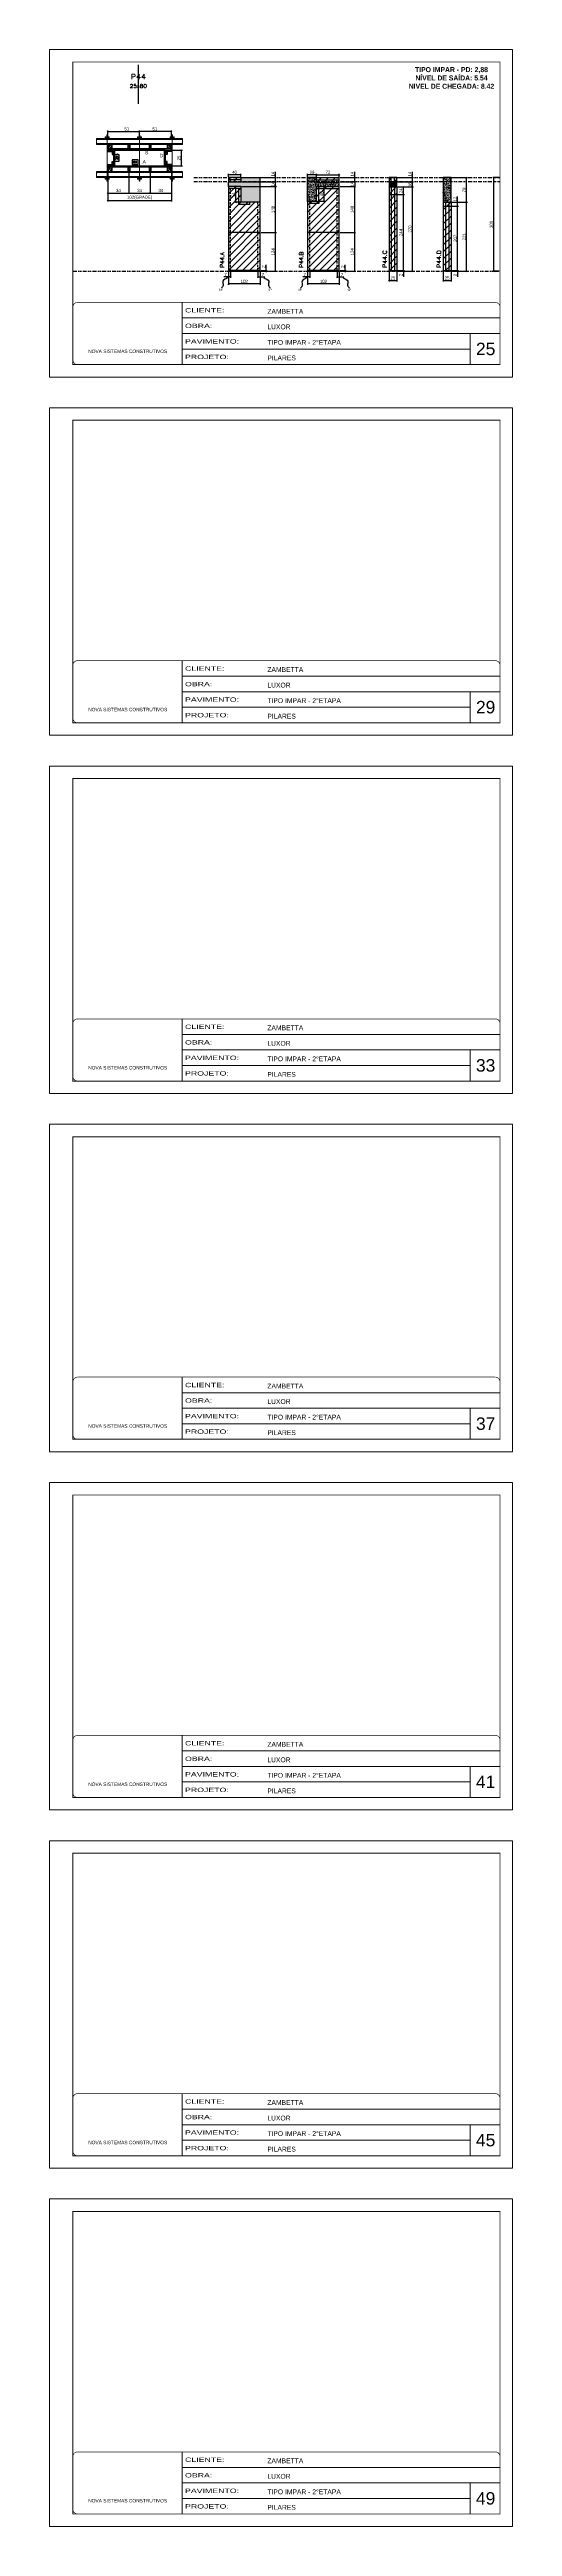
# Model space of a CAD drawing. Extents: x 14400 to 20667, y -21631 to 6985.
# Drawn here: x 14413 to 15898, y -7848 to 93 of the extents above; entities that cross this region are included whole.
import ezdxf
from ezdxf.enums import TextEntityAlignment as Align

# ---------------------------------------------------------------- set-up
doc = ezdxf.new("R2010")
doc.units = 0
for name, pattern in [('CONTINUO', [0]), ('DASHED', [0.75, 0.5, -0.25]), ('DIVIDE2', [0.625, 0.25, -0.125, 0, -0.125, 0, -0.125]), ('HIDDEN', [0.375, 0.25, -0.125])]:
    doc.linetypes.add(name, pattern=pattern)
for name, color, linetype, lineweight in [('CARIMBO', 255, 'Continuous', 9), ('Folhas', 255, 'Continuous', 9), ('Hachura', 251, 'Continuous', 9), ('Madeira', 126, 'Continuous', 18), ('Perfil Metálico', 224, 'Continuous', 18), ('SARRAFO DE PRESSAO', 251, 'DASHED', 9), ('Texto Seção', 7, 'Continuous', 15)]:
    doc.layers.add(name, color=color, linetype=linetype, lineweight=lineweight)
for name, color, linetype in [('CHAPA', 1, 'Continuous'), ('COTA', 241, 'Continuous'), ('MEIO_PONT', 93, 'Continuous'), ('NOMENCLATURA', 7, 'Continuous'), ('Nível', 160, 'Continuous'), ('Painéis', 200, 'Continuous'), ('SARR_2.2x7', 40, 'Continuous'), ('SARRAFO', 251, 'Continuous'), ('texto', 7, 'Continuous'), ('Texto de Titulo', 7, 'Continuous'), ('Texto Qtd Sarr', 242, 'Continuous'), ('TEXTO_GERAL', 7, 'Continuous')]:
    doc.layers.add(name, color=color, linetype=linetype)
doc.styles.add('ARIAL', font='arial.ttf')
doc.styles.add('COTA TECNICA', font='techl___.ttf', dxfattribs={"height": 10})
doc.styles.add('COTA TECNICA 2X', font='techl___.ttf', dxfattribs={"height": 10})
doc.styles.add('COTA TECNICA-50', font='techl___.ttf', dxfattribs={"height": 10})
doc.styles.add('REGUA-120', font='ROMANS.shx', dxfattribs={"height": 15})
doc.styles.add('ROMANC', font='techb___.ttf', dxfattribs={"height": 2.5})
doc.styles.add('ROMANS', font='romans.shx')
doc.styles.get("Standard").update_dxf_attribs({"font": 'arial.ttf'})
doc.styles.add('Tecnologia', font='')
doc.styles.get('Tecnologia').set_extended_font_data('Forgotten Futurist')
doc.dimstyles.new('COTA PAINEL-50', dxfattribs={"dimtxt": 10, "dimasz": 3, "dimexe": 3, "dimexo": 3, "dimgap": 3, "dimtad": 1, "dimdec": 1, "dimzin": 12, "dimdsep": 46, "dimtxsty": 'COTA TECNICA-50', "dimblk1": 'OBLIQUE', "dimblk2": 'OBLIQUE', "dimsah": 1, "dimcen": 0.9, "dimclrd": 4, "dimclre": 4, "dimclrt": 240, "dimadec": 1, "dimazin": 3, "dimtfac": 1, "dimtdec": 1, "dimtmove": 0, "dimatfit": 3, "dimfxl": 1, "dimtolj": 1, "dimtzin": 12, "dimarcsym": 0})
doc.dimstyles.new('PAINEL', dxfattribs={"dimtxt": 10, "dimasz": 3, "dimexe": 3, "dimexo": 3, "dimgap": 3, "dimtad": 1, "dimdec": 1, "dimzin": 12, "dimdsep": 46, "dimtxsty": 'COTA TECNICA', "dimblk1": 'OBLIQUE', "dimblk2": 'OBLIQUE', "dimsah": 1, "dimcen": 0.9, "dimclrd": 4, "dimclre": 4, "dimclrt": 240, "dimadec": 1, "dimazin": 3, "dimtfac": 1, "dimtdec": 1, "dimtmove": 0, "dimatfit": 3, "dimfxl": 1, "dimtolj": 1, "dimtzin": 12, "dimarcsym": 0})
doc.dimstyles.new('SECAO PILAR', dxfattribs={"dimtxt": 10, "dimasz": 3, "dimexe": 3, "dimexo": 3, "dimgap": 3, "dimtad": 1, "dimdec": 1, "dimlfac": 0.5, "dimzin": 12, "dimdsep": 46, "dimtxsty": 'COTA TECNICA 2X', "dimblk1": 'OBLIQUE', "dimblk2": 'OBLIQUE', "dimsah": 1, "dimcen": 0.9, "dimclrd": 256, "dimclre": 256, "dimclrt": 256, "dimadec": 1, "dimazin": 3, "dimtfac": 1, "dimtdec": 1, "dimtmove": 0, "dimatfit": 3, "dimfxl": 1, "dimtolj": 1, "dimtzin": 12, "dimarcsym": 0})
doc.dimstyles.new('SECÇÃO 2', dxfattribs={"dimtxt": 7, "dimasz": 6, "dimexe": 0.18, "dimexo": 2, "dimgap": -4, "dimtad": 3, "dimdec": 1, "dimlfac": 0.5, "dimzin": 12, "dimdsep": 46, "dimtxsty": 'ROMANS', "dimblk": 'ARCHTICK', "dimcen": 0.09, "dimse1": 1, "dimse2": 1, "dimsd1": 1, "dimsd2": 1, "dimclrd": 180, "dimclre": 5, "dimclrt": 1, "dimadec": 0, "dimazin": 3, "dimtfac": 1, "dimtdec": 1, "dimtofl": 0, "dimtmove": 0, "dimatfit": 3, "dimldrblk": 'ARCHTICK', "dimfxl": 1, "dimtolj": 1, "dimtzin": 0, "dimarcsym": 0})
doc.dimstyles.get("Standard").update_dxf_attribs({"dimtxt": 0.18, "dimasz": 0.18, "dimexe": 0.18, "dimexo": 0.0625, "dimgap": 0.09, "dimtad": 0, "dimtih": 1, "dimtoh": 1, "dimdec": 4, "dimzin": 0, "dimdsep": 46, "dimtxsty": 'Standard', "dimcen": 0.09, "dimadec": 0, "dimazin": 0, "dimtfac": 1, "dimtdec": 4, "dimtofl": 0, "dimtmove": 0, "dimatfit": 3, "dimfxl": 1, "dimtolj": 1, "dimtzin": 0, "dimarcsym": 0})
pattern_1 = [(50, (-4768.5, -5770.8755), (5.4655401, -0.4781726), [0.5715, -6.2865]), (355, (-4768.5, -5770.8755), (-1.0573026, 5.7317054), [0.4572, -5.0292175]), (100.451445, (-4768.0445, -5770.9154), (4.4082374, 5.2535326), [0.4857003, -5.3427073]), (46.1842, (-4768.5, -5769.3515), (8.1323712, -1.2612698), [0.85725, -9.42975]), (96.635558, (-4767.822, -5769.457), (7.122124, 7.4227837), [0.7285507, -8.0140682]), (351.18415, (-4768.5, -5769.3515), (7.122124, 7.4227837), [0.685799, -7.543792]), (21, (-4767.738, -5769.7325), (4.5484317, -3.0679559), [0.5715, -6.2865]), (326, (-4767.738, -5769.7325), (1.8540609, 5.525639), [0.4572, -5.0292]), (71.451445, (-4767.359, -5769.988), (6.4024926, 2.457683), [0.4857003, -5.3426981]), (37.5, (-4768.5, -5770.8755), (0.0926581, 2.53665117), [0, -4.96824, 0, -5.1054, 0, -5.04825]), (7.5, (-4768.5, -5770.8755), (2.00458988, 3.00541724), [0, -2.91084, 0, -4.85394, 0, -1.92405]), (327.5, (-4770.1993, -5770.8755), (4.06771786, -0.17186232), [0, -1.905, 0, -5.9436, 0, -7.8867]), (317.5, (-4770.9613, -5770.8755), (4.44387544, 0.76279473), [0, -2.4765, 0, -3.94716, 0, -5.6007])]
pattern_2 = [(315, (37510.2026, -9732.4327), (1.12253202, 1.12253202), [])]

# ---------------------------------------------------------------- blocks, each defined once
blk = doc.blocks.new('9999999999')
at = {"color": 30, "linetype": 'CONTINUO'}
for p, q in [((98564.6, 34230.2), (98564.6, 34429.4)), ((98564.6, 34379.6), (99584, 34379.6)), ((98564.6, 34329.8), (99488, 34329.8)), ((99584, 34329.8), (99488, 34329.8)), ((99488, 34329.8), (99488, 34230.2)), ((98564.6, 34280), (99488, 34280))]:
    blk.add_line(p, q, dxfattribs=at)
at = {"color": 30, "linetype": 'CONTINUO', "const_width": 2}
blk.add_lwpolyline([(99584, 34230.2), (99584, 34414.4, 0.414214), (99569, 34429.4), (98229, 34429.4, 0.414214), (98214, 34414.4), (98214, 34245.2, 0.414214), (98229, 34230.2), (99584, 34230.2)], format="xyb", dxfattribs=at)
at = {"layer": 'Folhas'}
blk.add_lwpolyline([(98139, 34190.2), (99624, 34190.2), (99624, 35240.2), (98139, 35240.2)], close=True, dxfattribs=at)
at = {"layer": 'Folhas', "color": 30, "const_width": 3}
blk.add_lwpolyline([(98214, 34230.2), (99584, 34230.2), (99584, 35200.2), (98214, 35200.2)], close=True, dxfattribs=at)
at = {"color": 7, "linetype": 'Continuous', "ltscale": 5, "style": 'ARIAL'}
for s, height, p in [('ZAMBETTA', 15.48, (98837.7, 34393.1)), ('TIPO IMPAR - 2°ETAPA', 15.483, (98837.7, 34293.5)), ('LUXOR', 15.48, (98837.7, 34343.3)), ('NOVA SISTEMAS CONSTRUTIVOS', 11.059, (98263.2, 34267.2)), ('PILARES', 15.48, (98837.7, 34243.7))]:
    blk.add_text(s, height=height, dxfattribs=at).set_placement(p)
at = {"layer": 'Folhas', "color": 7, "style": 'Tecnologia', "width": 1.5}
for s, p in [('CLIENTE:', (98573.7, 34397.2)), ('OBRA:', (98573.7, 34347.3)), ('PAVIMENTO:', (98573.7, 34297.5)), ('PROJETO:', (98573.7, 34247.7))]:
    blk.add_text(s, height=14, dxfattribs=at).set_placement(p)
blk = doc.blocks.new('titulo1')
at = {"layer": 'Defpoints', "color": 252, "linetype": 'HIDDEN', "ltscale": 2}
blk.add_line((0, 0), (0, 125), dxfattribs=at)
at = {"layer": 'Defpoints', "style": 'ROMANS', "oblique": 15}
blk.add_attdef('FOLHA', text='', height=10, dxfattribs=at).set_placement((0, 15.6), align=Align.MIDDLE_CENTER)
at = {"layer": 'Texto Qtd Sarr', "color": 3, "style": 'ROMANS', "oblique": 15}
for tag, height, p in [('TITULO', 17, (0, 71.4)), ('SEÇÃO', 12, (0, 41.5))]:
    blk.add_attdef(tag, text='', height=height, dxfattribs=at).set_placement(p, align=Align.MIDDLE_CENTER)
blk = doc.blocks.new('*D1214')
at = {"layer": 'COTA', "color": 180, "lineweight": -2, "transparency": 16777216}
for p, q in [((14697.4, -260.5), (14678.1, -260.5)), ((14678.1, -260.5), (14678.1, -275.5)), ((14678.1, -275.5), (14697.4, -275.5)), ((14697.4, -275.5), (14697.4, -260.5))]:
    blk.add_line(p, q, dxfattribs=at)
at = {"layer": 'Defpoints', "color": 0, "transparency": 16777216}
for p in [(14622.4, -279.5), (14782.4, -279.5), (14782.4, -279.5)]:
    blk.add_point(p, dxfattribs=at)
at = {"layer": 'COTA', "color": 1, "transparency": 16777216, "insert": (14687.8, -268), "char_height": 7, "attachment_point": 5, "style": 'ROMANS'}
blk.add_mtext('\\A1;80', dxfattribs=at)
blk = doc.blocks.new('_ArchTick')
at = {"color": 0, "linetype": 'ByBlock', "const_width": 0.15}
blk.add_lwpolyline([(-0.5, -0.5), (0.5, 0.5)], dxfattribs=at)
blk = doc.blocks.new('*D1215')
at = {"layer": 'COTA', "color": 180, "lineweight": -2, "transparency": 16777216}
for p, q in [((14637, -244.8), (14622, -244.8)), ((14622, -244.8), (14622, -264.1)), ((14622, -264.1), (14637, -264.1)), ((14637, -264.1), (14637, -244.8))]:
    blk.add_line(p, q, dxfattribs=at)
at = {"layer": 'Defpoints', "color": 0, "transparency": 16777216}
for p in [(14622.4, -229.5), (14641, -229.5), (14622.4, -279.5)]:
    blk.add_point(p, dxfattribs=at)
at = {"layer": 'COTA', "color": 1, "transparency": 16777216, "insert": (14629.5, -254.5), "char_height": 7, "attachment_point": 5, "rotation": 90, "style": 'ROMANS'}
blk.add_mtext('\\A1;25', dxfattribs=at)
blk = doc.blocks.new('_Oblique')
at = {"color": 0, "linetype": 'ByBlock', "lineweight": -2}
blk.add_line((-0.5, -0.5), (0.5, 0.5), dxfattribs=at)
blk = doc.blocks.new('*D1238')
at = {"layer": 'COTA', "lineweight": -2, "transparency": 16777216}
for p, q in [((14789, -229.5), (14840, -229.5)), ((14837, -279.5), (14837, -229.5)), ((14789, -279.5), (14840, -279.5))]:
    blk.add_line(p, q, dxfattribs=at)
at = {"layer": 'Defpoints', "color": 0, "transparency": 16777216}
for p in [(14786, -229.5), (14837, -229.5), (14786, -279.5)]:
    blk.add_point(p, dxfattribs=at)
at = {"layer": 'COTA', "lineweight": -2, "transparency": 16777216, "xscale": 3, "yscale": 3, "zscale": 3}
for p, rotation in [((14837, -229.5), 90), ((14837, -279.5), 270)]:
    blk.add_blockref('_Oblique', p, dxfattribs=dict(at, rotation=rotation))
at = {"layer": 'COTA', "transparency": 16777216, "insert": (14828.9, -254.5), "char_height": 10, "attachment_point": 5, "rotation": 90, "style": 'COTA TECNICA 2X'}
blk.add_mtext('\\A1;25', dxfattribs=at)
blk = doc.blocks.new('*D1216')
at = {"layer": 'COTA', "lineweight": -2, "transparency": 16777216}
for p, q in [((14600.4, -300.5), (14600.4, -393.6)), ((14804.4, -300.5), (14804.4, -393.6)), ((14600.4, -390.6), (14804.4, -390.6))]:
    blk.add_line(p, q, dxfattribs=at)
at = {"layer": 'Defpoints', "color": 0, "transparency": 16777216}
for p in [(14600.4, -297.5), (14804.4, -297.5), (14804.4, -390.6)]:
    blk.add_point(p, dxfattribs=at)
at = {"layer": 'COTA', "lineweight": -2, "transparency": 16777216, "xscale": 3, "yscale": 3, "zscale": 3, "rotation": 180}
blk.add_blockref('_Oblique', (14600.4, -390.6), dxfattribs=at)
at = {"layer": 'COTA', "lineweight": -2, "transparency": 16777216, "xscale": 3, "yscale": 3, "zscale": 3}
blk.add_blockref('_Oblique', (14804.4, -390.6), dxfattribs=at)
at = {"layer": 'COTA', "transparency": 16777216, "insert": (14702.4, -381.4), "char_height": 10, "attachment_point": 5, "style": 'COTA TECNICA 2X'}
blk.add_mtext('\\A1;102(GRADE)', dxfattribs=at)
blk = doc.blocks.new('*D1217')
at = {"layer": 'COTA', "lineweight": -2, "transparency": 16777216}
for p, q in [((14736.4, -300.5), (14736.4, -369.8)), ((14804.4, -300.5), (14804.4, -369.8)), ((14736.4, -366.8), (14804.4, -366.8))]:
    blk.add_line(p, q, dxfattribs=at)
at = {"layer": 'Defpoints', "color": 0, "transparency": 16777216}
for p in [(14736.4, -297.5), (14804.4, -297.5), (14804.4, -366.8)]:
    blk.add_point(p, dxfattribs=at)
at = {"layer": 'COTA', "lineweight": -2, "transparency": 16777216, "xscale": 3, "yscale": 3, "zscale": 3, "rotation": 180}
blk.add_blockref('_Oblique', (14736.4, -366.8), dxfattribs=at)
at = {"layer": 'COTA', "lineweight": -2, "transparency": 16777216, "xscale": 3, "yscale": 3, "zscale": 3}
blk.add_blockref('_Oblique', (14804.4, -366.8), dxfattribs=at)
at = {"layer": 'COTA', "transparency": 16777216, "insert": (14770.4, -358.5), "char_height": 10, "attachment_point": 5, "style": 'COTA TECNICA 2X'}
blk.add_mtext('\\A1;34', dxfattribs=at)
blk = doc.blocks.new('*D1218')
at = {"layer": 'COTA', "lineweight": -2, "transparency": 16777216}
for p, q in [((14600.4, -300.5), (14600.4, -369.8)), ((14668.4, -300.5), (14668.4, -369.8)), ((14600.4, -366.8), (14668.4, -366.8))]:
    blk.add_line(p, q, dxfattribs=at)
at = {"layer": 'Defpoints', "color": 0, "transparency": 16777216}
for p in [(14600.4, -297.5), (14668.4, -297.5), (14668.4, -366.8)]:
    blk.add_point(p, dxfattribs=at)
at = {"layer": 'COTA', "lineweight": -2, "transparency": 16777216, "xscale": 3, "yscale": 3, "zscale": 3, "rotation": 180}
blk.add_blockref('_Oblique', (14600.4, -366.8), dxfattribs=at)
at = {"layer": 'COTA', "lineweight": -2, "transparency": 16777216, "xscale": 3, "yscale": 3, "zscale": 3}
blk.add_blockref('_Oblique', (14668.4, -366.8), dxfattribs=at)
at = {"layer": 'COTA', "transparency": 16777216, "insert": (14634.4, -358.5), "char_height": 10, "attachment_point": 5, "style": 'COTA TECNICA 2X'}
blk.add_mtext('\\A1;34', dxfattribs=at)
blk = doc.blocks.new('*D1219')
at = {"layer": 'COTA', "lineweight": -2, "transparency": 16777216}
for p, q in [((14668.4, -300.5), (14668.4, -369.8)), ((14736.4, -300.5), (14736.4, -369.8)), ((14668.4, -366.8), (14736.4, -366.8))]:
    blk.add_line(p, q, dxfattribs=at)
at = {"layer": 'Defpoints', "color": 0, "transparency": 16777216}
for p in [(14668.4, -297.5), (14736.4, -297.5), (14736.4, -366.8)]:
    blk.add_point(p, dxfattribs=at)
at = {"layer": 'COTA', "lineweight": -2, "transparency": 16777216, "xscale": 3, "yscale": 3, "zscale": 3, "rotation": 180}
blk.add_blockref('_Oblique', (14668.4, -366.8), dxfattribs=at)
at = {"layer": 'COTA', "lineweight": -2, "transparency": 16777216, "xscale": 3, "yscale": 3, "zscale": 3}
blk.add_blockref('_Oblique', (14736.4, -366.8), dxfattribs=at)
at = {"layer": 'COTA', "transparency": 16777216, "insert": (14702.4, -358.5), "char_height": 10, "attachment_point": 5, "style": 'COTA TECNICA 2X'}
blk.add_mtext('\\A1;34', dxfattribs=at)
blk = doc.blocks.new('*D1220')
at = {"layer": 'COTA', "lineweight": -2, "transparency": 16777216}
for p, q in [((14600.4, -188.5), (14600.4, -166.6)), ((14600.4, -169.6), (14702.4, -169.6)), ((14702.4, -188.5), (14702.4, -166.6))]:
    blk.add_line(p, q, dxfattribs=at)
at = {"layer": 'Defpoints', "color": 0, "transparency": 16777216}
for p in [(14600.4, -191.5), (14702.4, -169.6), (14702.4, -191.5)]:
    blk.add_point(p, dxfattribs=at)
at = {"layer": 'COTA', "lineweight": -2, "transparency": 16777216, "xscale": 3, "yscale": 3, "zscale": 3, "rotation": 180}
blk.add_blockref('_Oblique', (14600.4, -169.6), dxfattribs=at)
at = {"layer": 'COTA', "lineweight": -2, "transparency": 16777216, "xscale": 3, "yscale": 3, "zscale": 3}
blk.add_blockref('_Oblique', (14702.4, -169.6), dxfattribs=at)
at = {"layer": 'COTA', "transparency": 16777216, "insert": (14661.4, -161.5), "char_height": 10, "attachment_point": 5, "style": 'COTA TECNICA 2X'}
blk.add_mtext('\\A1;51', dxfattribs=at)
blk = doc.blocks.new('*D1221')
at = {"layer": 'COTA', "lineweight": -2, "transparency": 16777216}
for p, q in [((14702.4, -188.5), (14702.4, -166.6)), ((14804.4, -169.6), (14702.4, -169.6)), ((14804.4, -188.5), (14804.4, -166.6))]:
    blk.add_line(p, q, dxfattribs=at)
at = {"layer": 'Defpoints', "color": 0, "transparency": 16777216}
for p in [(14702.4, -169.6), (14702.4, -191.5), (14804.4, -191.5)]:
    blk.add_point(p, dxfattribs=at)
at = {"layer": 'COTA', "lineweight": -2, "transparency": 16777216, "xscale": 3, "yscale": 3, "zscale": 3, "rotation": 180}
blk.add_blockref('_Oblique', (14702.4, -169.6), dxfattribs=at)
at = {"layer": 'COTA', "lineweight": -2, "transparency": 16777216, "xscale": 3, "yscale": 3, "zscale": 3}
blk.add_blockref('_Oblique', (14804.4, -169.6), dxfattribs=at)
at = {"layer": 'COTA', "transparency": 16777216, "insert": (14751.4, -161.5), "char_height": 10, "attachment_point": 5, "style": 'COTA TECNICA 2X'}
blk.add_mtext('\\A1;51', dxfattribs=at)
blk = doc.blocks.new('C')
at = {"layer": 'Hachura', "color": 0}
for p, q in [((0, 3.2), (0, -3.2)), ((0.4, 3.2), (0, 3.2)), ((0.5, 3.2), (0, 3.2)), ((0.5, 3), (0, 3)), ((0.5, 2.9), (0, 2.9)), ((0, 2.7), (0, -1.2)), ((0.5, 2.6), (0, 2.6)), ((0.5, 2.2), (0, 2.2)), ((0.5, 1.5), (0, 1.5)), ((0.4, 0.5), (0.2, 0.5)), ((0.4, -3.2), (0.4, 3.2)), ((0.4, 3.2), (2.6, 3.2)), ((1.7, 1), (0.4, 1)), ((1.5, 0.1), (0.4, 0.1)), ((1.4, 1.9), (1.4, 1)), ((2.6, 2.4), (1.5, 2.1)), ((1.7, -1), (1.7, 1)), ((1.7, 1), (1.7, 0.8)), ((1.7, 1), (1.7, 0.8)), ((1.7, 0.8), (3.4, 0.8)), ((3.4, 0.4), (1.7, 0.4)), ((2.6, 3.2), (2.6, 2.4)), ((3.3, 0.8), (3.3, -0.8)), ((3.4, 0.8), (3.4, -0.8)), ((3.7, 0.4), (3.4, 0.4)), ((3.8, -0.5), (3.4, 0.4)), ((3.4, 0.1), (3.7, -0.6)), ((3.7, 0.5), (4.3, -0.6)), ((3.7, 0.4), (4.2, -0.5)), ((4.4, -0.6), (3.8, 0.5)), ((4.2, 0.4), (3.9, 0.4)), ((4.4, -0.5), (3.9, 0.4)), ((4.2, 0.4), (4.3, 0.4)), ((4.3, 0.5), (4.8, -0.6)), ((4.3, 0.4), (4.7, -0.5)), ((5, -0.6), (4.4, 0.5)), ((4.5, 0.4), (4.8, 0.4)), ((5, -0.5), (4.5, 0.4)), ((4.8, 0.4), (5.3, -0.5)), ((4.9, 0.5), (5.4, -0.6)), ((5.5, -0.6), (5, 0.5)), ((5.6, -0.5), (5.1, 0.4)), ((5.4, 0.4), (5.1, 0.4)), ((5.6, -0.5), (5.1, 0.4)), ((5.4, 0.4), (5.7, -0.2)), ((5.5, 0.5), (5.7, -0.1)), ((5.7, 0.2), (5.6, 0.5)), ((5.7, 0.3), (5.7, 0.4)), ((5.7, 0.4), (5.7, 0.4)), ((5.7, 0.4), (5.9, 0.3)), ((5.7, 0.4), (5.7, -0.5)), ((5.9, -0.4), (5.9, 0.3)), ((0.4, 0), (0, 0)), ((0.5, -1.5), (0, -1.5)), ((0.5, -2.2), (0, -2.2)), ((0.5, -2.6), (0, -2.6)), ((0.5, -2.9), (0, -2.9)), ((0.5, -3), (0, -3)), ((0, -3.2), (2.6, -3.2)), ((0.5, -3.2), (0, -3.2)), ((0.1, -0.5), (0.3, -0.5)), ((0.3, -0.5), (0.4, -0.5)), ((0.4, 0), (0.4, -1)), ((0.4, -0.2), (1.5, -0.2)), ((0.4, -0.6), (0.4, -0.3)), ((0.4, -3.2), (0.4, -0.6)), ((0.4, -1), (1.7, -1)), ((1.4, -1.9), (1.4, -1)), ((2.6, -2.4), (1.5, -2.1)), ((3.4, -0.3), (1.7, -0.3)), ((3.4, -0.8), (1.7, -0.8)), ((2.6, -3.2), (2.6, -2.4)), ((3.4, -0.1), (3.6, -0.5)), ((3.4, -0.5), (3.6, -0.5)), ((3.8, -0.5), (4.2, -0.5)), ((4.4, -0.5), (4.7, -0.5)), ((4.6, -0.5), (4.7, -0.5)), ((5, -0.5), (5.3, -0.5)), ((5.6, -0.5), (5.7, -0.5)), ((5.7, -0.5), (5.9, -0.4)), ((5.7, -0.5), (5.7, -0.5))]:
    blk.add_line(p, q, dxfattribs=at)
for centre, radius, start, end in [((1.5, 1.9), 0.161, 104.7436, 180), ((1.4, 0), 0.129, 272.695, 87.305), ((3.8, 0.4), 0.143, 25.5688, 154.4312), ((4.4, 0.4), 0.143, 25.5688, 154.4312), ((5, 0.4), 0.143, 25.5688, 154.4312), ((5.5, 0.4), 0.143, 25.5688, 154.4312), ((0.2, -0.4), 0.174, 221.744, 317.8592), ((1.5, -1.9), 0.161, 180, 255.2564), ((3.7, -0.4), 0.174, 222.1408, 318.256), ((4.3, -0.4), 0.174, 222.1408, 318.256), ((4.9, -0.4), 0.174, 222.1408, 318.256), ((5.4, -0.4), 0.174, 222.1408, 318.256), ((5.6, -0.4), 0.174, 317.8592, 318.256)]:
    blk.add_arc(centre, radius, start, end, dxfattribs=at)
blk = doc.blocks.new('PONTALETE')
at = {"layer": 'Madeira'}
for q in [(2.7, 7), (7, 5.8), (7, 1.7)]:
    blk.add_line((0, 0), q, dxfattribs=at)
blk.add_lwpolyline([(0, 0), (7, 0), (7, 7), (0, 7)], close=True, dxfattribs=at)
for centre, radius, start, end in [((2, 0.1), 6.23, 37.2818, 109.0913), ((1.1, 0.9), 3.19, 343.603, 109.9847), ((-0.2, -0.8), 3.09, 14.6322, 86.0383)]:
    blk.add_arc(centre, radius, start, end, dxfattribs=at)
blk = doc.blocks.new('MEIO PONTALETE')
at = {"layer": 'Madeira'}
for q in [(2.7, 7), (3.5, 2.9), (3.5, 0.9)]:
    blk.add_line((0, 0), q, dxfattribs=at)
blk.add_lwpolyline([(0, 0), (3.5, 0), (3.5, 7), (0, 7)], close=True, dxfattribs=at)
for centre, radius, start, end in [((2, 0.1), 6.23, 76.4499, 109.0913), ((1.1, 0.9), 3.19, 40.9063, 109.9847), ((-0.2, -0.8), 3.09, 14.6322, 86.0383)]:
    blk.add_arc(centre, radius, start, end, dxfattribs=at)
blk = doc.blocks.new('*D1222')
at = {"layer": 'COTA', "color": 4, "lineweight": -2, "transparency": 16777216}
for p, q in [((15241, -618.4), (15241, -661.1)), ((15343, -618.4), (15343, -661.1)), ((15343, -658.1), (15241, -658.1))]:
    blk.add_line(p, q, dxfattribs=at)
at = {"layer": 'Defpoints', "color": 0, "transparency": 16777216}
for p in [(15241, -615.4), (15343, -615.4), (15241, -658.1)]:
    blk.add_point(p, dxfattribs=at)
at = {"layer": 'COTA', "color": 4, "lineweight": -2, "transparency": 16777216, "xscale": 3, "yscale": 3, "zscale": 3, "rotation": 180}
blk.add_blockref('_Oblique', (15241, -658.1), dxfattribs=at)
at = {"layer": 'COTA', "color": 4, "lineweight": -2, "transparency": 16777216, "xscale": 3, "yscale": 3, "zscale": 3}
blk.add_blockref('_Oblique', (15343, -658.1), dxfattribs=at)
at = {"layer": 'COTA', "color": 240, "transparency": 16777216, "insert": (15292, -650), "char_height": 10, "attachment_point": 5, "style": 'COTA TECNICA'}
blk.add_mtext('\\A1;102', dxfattribs=at)
blk = doc.blocks.new('*D1223')
at = {"layer": 'COTA', "color": 4, "lineweight": -2, "transparency": 16777216}
for p, q in [((15336, -618.4), (15336, -639)), ((15343, -620.4), (15343, -639)), ((15336, -636), (15343, -636)), ((15343, -636), (15357.8, -636))]:
    blk.add_line(p, q, dxfattribs=at)
at = {"layer": 'Defpoints', "color": 0, "transparency": 16777216}
for p in [(15336, -615.4), (15343, -617.4), (15343, -636)]:
    blk.add_point(p, dxfattribs=at)
at = {"layer": 'COTA', "color": 4, "lineweight": -2, "transparency": 16777216, "xscale": 3, "yscale": 3, "zscale": 3, "rotation": 180}
blk.add_blockref('_Oblique', (15336, -636), dxfattribs=at)
at = {"layer": 'COTA', "color": 4, "lineweight": -2, "transparency": 16777216, "xscale": 3, "yscale": 3, "zscale": 3}
blk.add_blockref('_Oblique', (15343, -636), dxfattribs=at)
at = {"layer": 'COTA', "color": 240, "transparency": 16777216, "insert": (15351.9, -627.9), "char_height": 10, "attachment_point": 5, "style": 'COTA TECNICA-50'}
blk.add_mtext('\\A1;7', dxfattribs=at)
blk = doc.blocks.new('*D1224')
at = {"layer": 'COTA', "color": 4, "lineweight": -2, "transparency": 16777216}
for p, q in [((15241, -620.4), (15241, -639)), ((15248, -618.4), (15248, -639)), ((15241, -636), (15226.3, -636)), ((15248, -636), (15241, -636))]:
    blk.add_line(p, q, dxfattribs=at)
at = {"layer": 'Defpoints', "color": 0, "transparency": 16777216}
for p in [(15241, -617.4), (15248, -615.4), (15241, -636)]:
    blk.add_point(p, dxfattribs=at)
at = {"layer": 'COTA', "color": 4, "lineweight": -2, "transparency": 16777216, "xscale": 3, "yscale": 3, "zscale": 3, "rotation": 180}
blk.add_blockref('_Oblique', (15241, -636), dxfattribs=at)
at = {"layer": 'COTA', "color": 4, "lineweight": -2, "transparency": 16777216, "xscale": 3, "yscale": 3, "zscale": 3}
blk.add_blockref('_Oblique', (15248, -636), dxfattribs=at)
at = {"layer": 'COTA', "color": 240, "transparency": 16777216, "insert": (15232.2, -627.9), "char_height": 10, "attachment_point": 5, "style": 'COTA TECNICA-50'}
blk.add_mtext('\\A1;7', dxfattribs=at)
blk = doc.blocks.new('*D1239')
at = {"layer": 'COTA', "color": 4, "linetype": 'ByBlock', "lineweight": -2, "transparency": 16777216}
for p, q in [((15346, -493.4), (15395.4, -493.4)), ((15392.4, -617.4), (15392.4, -493.4)), ((15346, -617.4), (15395.4, -617.4))]:
    blk.add_line(p, q, dxfattribs=at)
at = {"layer": 'Defpoints', "color": 0, "linetype": 'ByBlock', "transparency": 16777216}
for p in [(15343, -493.4), (15392.4, -493.4), (15343, -617.4)]:
    blk.add_point(p, dxfattribs=at)
at = {"layer": 'COTA', "color": 4, "linetype": 'ByBlock', "lineweight": -2, "transparency": 16777216, "xscale": 3, "yscale": 3, "zscale": 3}
for p, rotation in [((15392.4, -493.4), 90), ((15392.4, -617.4), 270)]:
    blk.add_blockref('_Oblique', p, dxfattribs=dict(at, rotation=rotation))
at = {"layer": 'COTA', "color": 240, "linetype": 'ByBlock', "transparency": 16777216, "insert": (15384.3, -555.4), "char_height": 10, "attachment_point": 5, "rotation": 90, "style": 'COTA TECNICA'}
blk.add_mtext('\\A1;124', dxfattribs=at)
blk = doc.blocks.new('*D1225')
at = {"layer": 'COTA', "color": 4, "lineweight": -2, "transparency": 16777216}
for p, q in [((15346, -615.4), (15365.3, -615.4)), ((15346, -617.4), (15365.3, -617.4)), ((15362.3, -615.4), (15362.3, -596.6)), ((15362.3, -617.4), (15362.3, -615.4)), ((15362.3, -617.4), (15362.3, -620.4))]:
    blk.add_line(p, q, dxfattribs=at)
at = {"layer": 'Defpoints', "color": 0, "transparency": 16777216}
for p in [(15343, -615.4), (15343, -617.4), (15362.3, -617.4)]:
    blk.add_point(p, dxfattribs=at)
at = {"layer": 'COTA', "color": 4, "lineweight": -2, "transparency": 16777216, "xscale": 3, "yscale": 3, "zscale": 3}
for p, rotation in [((15362.3, -615.4), 270), ((15362.3, -617.4), 90)]:
    blk.add_blockref('_Oblique', p, dxfattribs=dict(at, rotation=rotation))
at = {"layer": 'COTA', "color": 240, "transparency": 16777216, "insert": (15354.3, -602.7), "char_height": 10, "attachment_point": 5, "rotation": 90, "style": 'COTA TECNICA-50'}
blk.add_mtext('\\A1;2', dxfattribs=at)
blk = doc.blocks.new('*D1240')
at = {"layer": 'COTA', "color": 4, "linetype": 'ByBlock', "lineweight": -2, "transparency": 16777216}
for p, q in [((15346, -493.4), (15395.4, -493.4)), ((15392.4, -617.4), (15392.4, -493.4)), ((15346, -617.4), (15395.4, -617.4))]:
    blk.add_line(p, q, dxfattribs=at)
at = {"layer": 'Defpoints', "color": 0, "linetype": 'ByBlock', "transparency": 16777216}
for p in [(15343, -493.4), (15392.4, -493.4), (15343, -617.4)]:
    blk.add_point(p, dxfattribs=at)
at = {"layer": 'COTA', "color": 4, "linetype": 'ByBlock', "lineweight": -2, "transparency": 16777216, "xscale": 3, "yscale": 3, "zscale": 3}
for p, rotation in [((15392.4, -493.4), 90), ((15392.4, -617.4), 270)]:
    blk.add_blockref('_Oblique', p, dxfattribs=dict(at, rotation=rotation))
at = {"layer": 'COTA', "color": 240, "linetype": 'ByBlock', "transparency": 16777216, "insert": (15384.3, -555.4), "char_height": 10, "attachment_point": 5, "rotation": 90, "style": 'COTA TECNICA'}
blk.add_mtext('\\A1;124', dxfattribs=at)
blk = doc.blocks.new('*D1226')
at = {"layer": 'COTA', "color": 4, "lineweight": -2, "transparency": 16777216}
for p, q in [((14987.1, -618.4), (14987.1, -661.1)), ((15089.1, -618.4), (15089.1, -661.1)), ((15089.1, -658.1), (14987.1, -658.1))]:
    blk.add_line(p, q, dxfattribs=at)
at = {"layer": 'Defpoints', "color": 0, "transparency": 16777216}
for p in [(14987.1, -615.4), (15089.1, -615.4), (14987.1, -658.1)]:
    blk.add_point(p, dxfattribs=at)
at = {"layer": 'COTA', "color": 4, "lineweight": -2, "transparency": 16777216, "xscale": 3, "yscale": 3, "zscale": 3, "rotation": 180}
blk.add_blockref('_Oblique', (14987.1, -658.1), dxfattribs=at)
at = {"layer": 'COTA', "color": 4, "lineweight": -2, "transparency": 16777216, "xscale": 3, "yscale": 3, "zscale": 3}
blk.add_blockref('_Oblique', (15089.1, -658.1), dxfattribs=at)
at = {"layer": 'COTA', "color": 240, "transparency": 16777216, "insert": (15038.1, -650), "char_height": 10, "attachment_point": 5, "style": 'COTA TECNICA'}
blk.add_mtext('\\A1;102', dxfattribs=at)
blk = doc.blocks.new('*D1227')
at = {"layer": 'COTA', "color": 4, "lineweight": -2, "transparency": 16777216}
for p, q in [((15082.1, -618.4), (15082.1, -639)), ((15089.1, -620.4), (15089.1, -639)), ((15082.1, -636), (15089.1, -636)), ((15089.1, -636), (15103.8, -636))]:
    blk.add_line(p, q, dxfattribs=at)
at = {"layer": 'Defpoints', "color": 0, "transparency": 16777216}
for p in [(15082.1, -615.4), (15089.1, -617.4), (15089.1, -636)]:
    blk.add_point(p, dxfattribs=at)
at = {"layer": 'COTA', "color": 4, "lineweight": -2, "transparency": 16777216, "xscale": 3, "yscale": 3, "zscale": 3, "rotation": 180}
blk.add_blockref('_Oblique', (15082.1, -636), dxfattribs=at)
at = {"layer": 'COTA', "color": 4, "lineweight": -2, "transparency": 16777216, "xscale": 3, "yscale": 3, "zscale": 3}
blk.add_blockref('_Oblique', (15089.1, -636), dxfattribs=at)
at = {"layer": 'COTA', "color": 240, "transparency": 16777216, "insert": (15097.9, -627.9), "char_height": 10, "attachment_point": 5, "style": 'COTA TECNICA-50'}
blk.add_mtext('\\A1;7', dxfattribs=at)
blk = doc.blocks.new('*D1228')
at = {"layer": 'COTA', "color": 4, "lineweight": -2, "transparency": 16777216}
for p, q in [((14987.1, -620.4), (14987.1, -639)), ((14994.1, -618.4), (14994.1, -639)), ((14987.1, -636), (14972.3, -636)), ((14994.1, -636), (14987.1, -636))]:
    blk.add_line(p, q, dxfattribs=at)
at = {"layer": 'Defpoints', "color": 0, "transparency": 16777216}
for p in [(14987.1, -617.4), (14994.1, -615.4), (14987.1, -636)]:
    blk.add_point(p, dxfattribs=at)
at = {"layer": 'COTA', "color": 4, "lineweight": -2, "transparency": 16777216, "xscale": 3, "yscale": 3, "zscale": 3, "rotation": 180}
blk.add_blockref('_Oblique', (14987.1, -636), dxfattribs=at)
at = {"layer": 'COTA', "color": 4, "lineweight": -2, "transparency": 16777216, "xscale": 3, "yscale": 3, "zscale": 3}
blk.add_blockref('_Oblique', (14994.1, -636), dxfattribs=at)
at = {"layer": 'COTA', "color": 240, "transparency": 16777216, "insert": (14978.2, -627.9), "char_height": 10, "attachment_point": 5, "style": 'COTA TECNICA-50'}
blk.add_mtext('\\A1;7', dxfattribs=at)
blk = doc.blocks.new('*D1241')
at = {"layer": 'COTA', "color": 4, "linetype": 'ByBlock', "lineweight": -2, "transparency": 16777216}
for p, q in [((15092.1, -493.4), (15141.4, -493.4)), ((15138.4, -617.4), (15138.4, -493.4)), ((15092.1, -617.4), (15141.4, -617.4))]:
    blk.add_line(p, q, dxfattribs=at)
at = {"layer": 'Defpoints', "color": 0, "linetype": 'ByBlock', "transparency": 16777216}
for p in [(15089.1, -493.4), (15138.4, -493.4), (15089.1, -617.4)]:
    blk.add_point(p, dxfattribs=at)
at = {"layer": 'COTA', "color": 4, "linetype": 'ByBlock', "lineweight": -2, "transparency": 16777216, "xscale": 3, "yscale": 3, "zscale": 3}
for p, rotation in [((15138.4, -493.4), 90), ((15138.4, -617.4), 270)]:
    blk.add_blockref('_Oblique', p, dxfattribs=dict(at, rotation=rotation))
at = {"layer": 'COTA', "color": 240, "linetype": 'ByBlock', "transparency": 16777216, "insert": (15130.4, -555.4), "char_height": 10, "attachment_point": 5, "rotation": 90, "style": 'COTA TECNICA'}
blk.add_mtext('\\A1;124', dxfattribs=at)
blk = doc.blocks.new('*D1229')
at = {"layer": 'COTA', "color": 4, "lineweight": -2, "transparency": 16777216}
for p, q in [((15092.1, -615.4), (15111.3, -615.4)), ((15092.1, -617.4), (15111.3, -617.4)), ((15108.3, -615.4), (15108.3, -596.6)), ((15108.3, -617.4), (15108.3, -615.4)), ((15108.3, -617.4), (15108.3, -620.4))]:
    blk.add_line(p, q, dxfattribs=at)
at = {"layer": 'Defpoints', "color": 0, "transparency": 16777216}
for p in [(15089.1, -615.4), (15089.1, -617.4), (15108.3, -617.4)]:
    blk.add_point(p, dxfattribs=at)
at = {"layer": 'COTA', "color": 4, "lineweight": -2, "transparency": 16777216, "xscale": 3, "yscale": 3, "zscale": 3}
for p, rotation in [((15108.3, -615.4), 270), ((15108.3, -617.4), 90)]:
    blk.add_blockref('_Oblique', p, dxfattribs=dict(at, rotation=rotation))
at = {"layer": 'COTA', "color": 240, "transparency": 16777216, "insert": (15100.3, -602.7), "char_height": 10, "attachment_point": 5, "rotation": 90, "style": 'COTA TECNICA-50'}
blk.add_mtext('\\A1;2', dxfattribs=at)
blk = doc.blocks.new('*D1242')
at = {"layer": 'COTA', "color": 4, "linetype": 'ByBlock', "lineweight": -2, "transparency": 16777216}
for p, q in [((15092.1, -493.4), (15141.4, -493.4)), ((15138.4, -617.4), (15138.4, -493.4)), ((15092.1, -617.4), (15141.4, -617.4))]:
    blk.add_line(p, q, dxfattribs=at)
at = {"layer": 'Defpoints', "color": 0, "linetype": 'ByBlock', "transparency": 16777216}
for p in [(15089.1, -493.4), (15138.4, -493.4), (15089.1, -617.4)]:
    blk.add_point(p, dxfattribs=at)
at = {"layer": 'COTA', "color": 4, "linetype": 'ByBlock', "lineweight": -2, "transparency": 16777216, "xscale": 3, "yscale": 3, "zscale": 3}
for p, rotation in [((15138.4, -493.4), 90), ((15138.4, -617.4), 270)]:
    blk.add_blockref('_Oblique', p, dxfattribs=dict(at, rotation=rotation))
at = {"layer": 'COTA', "color": 240, "linetype": 'ByBlock', "transparency": 16777216, "insert": (15130.4, -555.4), "char_height": 10, "attachment_point": 5, "rotation": 90, "style": 'COTA TECNICA'}
blk.add_mtext('\\A1;124', dxfattribs=at)
blk = doc.blocks.new('*D1243')
at = {"layer": 'COTA', "color": 4, "lineweight": -2, "transparency": 16777216}
for p, q in [((15241, -314.4), (15241, -305.4)), ((15270, -308.4), (15241, -308.4)), ((15270, -314.4), (15270, -305.4))]:
    blk.add_line(p, q, dxfattribs=at)
at = {"layer": 'Defpoints', "color": 0, "transparency": 16777216}
for p in [(15241, -308.4), (15241, -317.4), (15270, -317.4)]:
    blk.add_point(p, dxfattribs=at)
at = {"layer": 'COTA', "color": 4, "lineweight": -2, "transparency": 16777216, "xscale": 3, "yscale": 3, "zscale": 3, "rotation": 180}
blk.add_blockref('_Oblique', (15241, -308.4), dxfattribs=at)
at = {"layer": 'COTA', "color": 4, "lineweight": -2, "transparency": 16777216, "xscale": 3, "yscale": 3, "zscale": 3}
blk.add_blockref('_Oblique', (15270, -308.4), dxfattribs=at)
at = {"layer": 'COTA', "color": 240, "transparency": 16777216, "insert": (15255.5, -300.3), "char_height": 10, "attachment_point": 5, "style": 'COTA TECNICA'}
blk.add_mtext('\\A1;29', dxfattribs=at)
blk = doc.blocks.new('*D1244')
at = {"layer": 'COTA', "color": 4, "lineweight": -2, "transparency": 16777216}
for p, q in [((15270, -314.4), (15270, -305.4)), ((15270, -308.4), (15343, -308.4)), ((15343, -314.4), (15343, -305.4))]:
    blk.add_line(p, q, dxfattribs=at)
at = {"layer": 'Defpoints', "color": 0, "transparency": 16777216}
for p in [(15270, -317.4), (15343, -308.4), (15343, -317.4)]:
    blk.add_point(p, dxfattribs=at)
at = {"layer": 'COTA', "color": 4, "lineweight": -2, "transparency": 16777216, "xscale": 3, "yscale": 3, "zscale": 3, "rotation": 180}
blk.add_blockref('_Oblique', (15270, -308.4), dxfattribs=at)
at = {"layer": 'COTA', "color": 4, "lineweight": -2, "transparency": 16777216, "xscale": 3, "yscale": 3, "zscale": 3}
blk.add_blockref('_Oblique', (15343, -308.4), dxfattribs=at)
at = {"layer": 'COTA', "color": 240, "transparency": 16777216, "insert": (15306.5, -300.1), "char_height": 10, "attachment_point": 5, "style": 'COTA TECNICA'}
blk.add_mtext('\\A1;73', dxfattribs=at)
blk = doc.blocks.new('*D1245')
at = {"layer": 'COTA', "color": 4, "lineweight": -2, "transparency": 16777216}
for p, q in [((14987.1, -314.4), (14987.1, -305.4)), ((15027.1, -308.4), (14987.1, -308.4)), ((15027.1, -314.4), (15027.1, -305.4))]:
    blk.add_line(p, q, dxfattribs=at)
at = {"layer": 'Defpoints', "color": 0, "transparency": 16777216}
for p in [(14987.1, -308.4), (14987.1, -317.4), (15027.1, -317.4)]:
    blk.add_point(p, dxfattribs=at)
at = {"layer": 'COTA', "color": 4, "lineweight": -2, "transparency": 16777216, "xscale": 3, "yscale": 3, "zscale": 3, "rotation": 180}
blk.add_blockref('_Oblique', (14987.1, -308.4), dxfattribs=at)
at = {"layer": 'COTA', "color": 4, "lineweight": -2, "transparency": 16777216, "xscale": 3, "yscale": 3, "zscale": 3}
blk.add_blockref('_Oblique', (15027.1, -308.4), dxfattribs=at)
at = {"layer": 'COTA', "color": 240, "transparency": 16777216, "insert": (15007.1, -300.3), "char_height": 10, "attachment_point": 5, "style": 'COTA TECNICA'}
blk.add_mtext('\\A1;40', dxfattribs=at)
blk = doc.blocks.new('*D1246')
at = {"layer": 'COTA', "color": 4, "lineweight": -2, "transparency": 16777216}
for p, q in [((15855.5, -317.4), (15835.8, -317.4)), ((15838.8, -617.4), (15838.8, -317.4)), ((15855.5, -617.4), (15835.8, -617.4))]:
    blk.add_line(p, q, dxfattribs=at)
at = {"layer": 'Defpoints', "color": 0, "transparency": 16777216}
for p in [(15838.8, -317.4), (15858.5, -317.4), (15858.5, -617.4)]:
    blk.add_point(p, dxfattribs=at)
at = {"layer": 'COTA', "color": 4, "lineweight": -2, "transparency": 16777216, "xscale": 3, "yscale": 3, "zscale": 3}
for p, rotation in [((15838.8, -317.4), 90), ((15838.8, -617.4), 270)]:
    blk.add_blockref('_Oblique', p, dxfattribs=dict(at, rotation=rotation))
at = {"layer": 'COTA', "color": 240, "transparency": 16777216, "insert": (15830.6, -467.4), "char_height": 10, "attachment_point": 5, "rotation": 90, "style": 'COTA TECNICA'}
blk.add_mtext('\\A1;300', dxfattribs=at)
blk = doc.blocks.new('*D1247')
at = {"layer": 'COTA', "color": 4, "lineweight": -2, "transparency": 16777216}
for p, q in [((15273, -345.4), (15297.7, -345.4)), ((15273, -393.4), (15297.7, -393.4)), ((15294.7, -393.4), (15294.7, -345.4))]:
    blk.add_line(p, q, dxfattribs=at)
at = {"layer": 'Defpoints', "color": 0, "transparency": 16777216}
for p in [(15270, -345.4), (15270, -393.4), (15294.7, -345.4)]:
    blk.add_point(p, dxfattribs=at)
at = {"layer": 'COTA', "color": 4, "lineweight": -2, "transparency": 16777216, "xscale": 3, "yscale": 3, "zscale": 3}
for p, rotation in [((15294.7, -345.4), 90), ((15294.7, -393.4), 270)]:
    blk.add_blockref('_Oblique', p, dxfattribs=dict(at, rotation=rotation))
at = {"layer": 'COTA', "color": 240, "transparency": 16777216, "insert": (15286.6, -369.4), "char_height": 10, "attachment_point": 5, "rotation": 90, "style": 'COTA TECNICA'}
blk.add_mtext('\\A1;48', dxfattribs=at)
blk = doc.blocks.new('*D1230')
at = {"layer": 'COTA', "color": 4, "lineweight": -2, "transparency": 16777216}
for p, q in [((15502.5, -618.4), (15502.5, -650.3)), ((15527.5, -618.4), (15527.5, -650.3)), ((15502.5, -647.3), (15527.5, -647.3))]:
    blk.add_line(p, q, dxfattribs=at)
at = {"layer": 'Defpoints', "color": 0, "transparency": 16777216}
for p in [(15502.5, -615.4), (15527.5, -615.4), (15527.5, -647.3)]:
    blk.add_point(p, dxfattribs=at)
at = {"layer": 'COTA', "color": 4, "lineweight": -2, "transparency": 16777216, "xscale": 3, "yscale": 3, "zscale": 3, "rotation": 180}
blk.add_blockref('_Oblique', (15502.5, -647.3), dxfattribs=at)
at = {"layer": 'COTA', "color": 4, "lineweight": -2, "transparency": 16777216, "xscale": 3, "yscale": 3, "zscale": 3}
blk.add_blockref('_Oblique', (15527.5, -647.3), dxfattribs=at)
at = {"layer": 'COTA', "color": 240, "transparency": 16777216, "insert": (15515, -639.2), "char_height": 10, "attachment_point": 5, "style": 'COTA TECNICA'}
blk.add_mtext('\\A1;25', dxfattribs=at)
blk = doc.blocks.new('*D1231')
at = {"layer": 'COTA', "color": 4, "lineweight": -2, "transparency": 16777216}
for p, q in [((15530.5, -615.4), (15551.7, -615.4)), ((15530.5, -617.4), (15551.7, -617.4)), ((15548.7, -615.4), (15548.7, -612.4)), ((15548.7, -615.4), (15548.7, -617.4)), ((15548.7, -617.4), (15548.7, -635.6))]:
    blk.add_line(p, q, dxfattribs=at)
at = {"layer": 'Defpoints', "color": 0, "transparency": 16777216}
for p in [(15527.5, -615.4), (15527.5, -617.4), (15548.7, -615.4)]:
    blk.add_point(p, dxfattribs=at)
at = {"layer": 'COTA', "color": 4, "lineweight": -2, "transparency": 16777216, "xscale": 3, "yscale": 3, "zscale": 3}
for p, rotation in [((15548.7, -615.4), 270), ((15548.7, -617.4), 90)]:
    blk.add_blockref('_Oblique', p, dxfattribs=dict(at, rotation=rotation))
at = {"layer": 'COTA', "color": 240, "transparency": 16777216, "insert": (15540.7, -629.5), "char_height": 10, "attachment_point": 5, "rotation": 90, "style": 'COTA TECNICA-50'}
blk.add_mtext('\\A1;2', dxfattribs=at)
blk = doc.blocks.new('*D1232')
at = {"layer": 'COTA', "color": 4, "lineweight": -2, "transparency": 16777216}
for p, q in [((15530.5, -347.4), (15580.5, -347.4)), ((15577.5, -617.4), (15577.5, -347.4)), ((15530.5, -617.4), (15580.5, -617.4))]:
    blk.add_line(p, q, dxfattribs=at)
at = {"layer": 'Defpoints', "color": 0, "transparency": 16777216}
for p in [(15527.5, -347.4), (15577.5, -347.4), (15527.5, -617.4)]:
    blk.add_point(p, dxfattribs=at)
at = {"layer": 'COTA', "color": 4, "lineweight": -2, "transparency": 16777216, "xscale": 3, "yscale": 3, "zscale": 3}
for p, rotation in [((15577.5, -347.4), 90), ((15577.5, -617.4), 270)]:
    blk.add_blockref('_Oblique', p, dxfattribs=dict(at, rotation=rotation))
at = {"layer": 'COTA', "color": 240, "transparency": 16777216, "insert": (15569.4, -482.4), "char_height": 10, "attachment_point": 5, "rotation": 90, "style": 'COTA TECNICA-50'}
blk.add_mtext('\\A1;270', dxfattribs=at)
blk = doc.blocks.new('*D1248')
at = {"layer": 'COTA', "color": 4, "lineweight": -2, "transparency": 16777216}
for p, q in [((15530.5, -331.4), (15580.5, -331.4)), ((15530.5, -347.4), (15580.5, -347.4)), ((15577.5, -347.4), (15577.5, -331.4))]:
    blk.add_line(p, q, dxfattribs=at)
at = {"layer": 'Defpoints', "color": 0, "transparency": 16777216}
for p in [(15527.5, -331.4), (15527.5, -347.4), (15577.5, -331.4)]:
    blk.add_point(p, dxfattribs=at)
at = {"layer": 'COTA', "color": 4, "lineweight": -2, "transparency": 16777216, "xscale": 3, "yscale": 3, "zscale": 3}
for p, rotation in [((15577.5, -331.4), 90), ((15577.5, -347.4), 270)]:
    blk.add_blockref('_Oblique', p, dxfattribs=dict(at, rotation=rotation))
at = {"layer": 'COTA', "color": 240, "transparency": 16777216, "insert": (15569.4, -340.4), "char_height": 10, "attachment_point": 5, "rotation": 90, "style": 'COTA TECNICA'}
blk.add_mtext('\\A1;16', dxfattribs=at)
blk = doc.blocks.new('*D1249')
at = {"layer": 'COTA', "color": 4, "lineweight": -2, "transparency": 16777216}
for p, q in [((15530.5, -371.4), (15551.7, -371.4)), ((15548.7, -615.4), (15548.7, -371.4)), ((15530.5, -615.4), (15551.7, -615.4))]:
    blk.add_line(p, q, dxfattribs=at)
at = {"layer": 'Defpoints', "color": 0, "transparency": 16777216}
for p in [(15527.5, -371.4), (15548.7, -371.4), (15527.5, -615.4)]:
    blk.add_point(p, dxfattribs=at)
at = {"layer": 'COTA', "color": 4, "lineweight": -2, "transparency": 16777216, "xscale": 3, "yscale": 3, "zscale": 3}
for p, rotation in [((15548.7, -371.4), 90), ((15548.7, -615.4), 270)]:
    blk.add_blockref('_Oblique', p, dxfattribs=dict(at, rotation=rotation))
at = {"layer": 'COTA', "color": 240, "transparency": 16777216, "insert": (15540.6, -493.4), "char_height": 10, "attachment_point": 5, "rotation": 90, "style": 'COTA TECNICA'}
blk.add_mtext('\\A1;244', dxfattribs=at)
blk = doc.blocks.new('*D1250')
at = {"layer": 'COTA', "color": 4, "lineweight": -2, "transparency": 16777216}
for p, q in [((15530.5, -317.4), (15580.5, -317.4)), ((15577.5, -317.4), (15577.5, -298.3)), ((15577.5, -331.4), (15577.5, -317.4)), ((15530.5, -331.4), (15580.5, -331.4))]:
    blk.add_line(p, q, dxfattribs=at)
at = {"layer": 'Defpoints', "color": 0, "transparency": 16777216}
for p in [(15527.5, -317.4), (15577.5, -317.4), (15527.5, -331.4)]:
    blk.add_point(p, dxfattribs=at)
at = {"layer": 'COTA', "color": 4, "lineweight": -2, "transparency": 16777216, "xscale": 3, "yscale": 3, "zscale": 3}
for p, rotation in [((15577.5, -317.4), 90), ((15577.5, -331.4), 270)]:
    blk.add_blockref('_Oblique', p, dxfattribs=dict(at, rotation=rotation))
at = {"layer": 'COTA', "color": 240, "transparency": 16777216, "insert": (15569.4, -306.4), "char_height": 10, "attachment_point": 5, "rotation": 90, "style": 'COTA TECNICA'}
blk.add_mtext('\\A1;14', dxfattribs=at)
blk = doc.blocks.new('*D1251')
at = {"layer": 'COTA', "color": 4, "lineweight": -2, "transparency": 16777216}
for p, q in [((15530.5, -347.4), (15551.7, -347.4)), ((15530.5, -371.4), (15551.7, -371.4)), ((15548.7, -371.4), (15548.7, -347.4))]:
    blk.add_line(p, q, dxfattribs=at)
at = {"layer": 'Defpoints', "color": 0, "transparency": 16777216}
for p in [(15527.5, -347.4), (15527.5, -371.4), (15548.7, -347.4)]:
    blk.add_point(p, dxfattribs=at)
at = {"layer": 'COTA', "color": 4, "lineweight": -2, "transparency": 16777216, "xscale": 3, "yscale": 3, "zscale": 3}
for p, rotation in [((15548.7, -347.4), 90), ((15548.7, -371.4), 270)]:
    blk.add_blockref('_Oblique', p, dxfattribs=dict(at, rotation=rotation))
at = {"layer": 'COTA', "color": 240, "transparency": 16777216, "insert": (15540.6, -359.4), "char_height": 10, "attachment_point": 5, "rotation": 90, "style": 'COTA TECNICA'}
blk.add_mtext('\\A1;24', dxfattribs=at)
blk = doc.blocks.new('*D1233')
at = {"layer": 'COTA', "color": 4, "lineweight": -2, "transparency": 16777216}
for p, q in [((15676.4, -618.4), (15676.4, -650.3)), ((15701.4, -618.4), (15701.4, -650.3)), ((15676.4, -647.3), (15701.4, -647.3))]:
    blk.add_line(p, q, dxfattribs=at)
at = {"layer": 'Defpoints', "color": 0, "transparency": 16777216}
for p in [(15676.4, -615.4), (15701.4, -615.4), (15701.4, -647.3)]:
    blk.add_point(p, dxfattribs=at)
at = {"layer": 'COTA', "color": 4, "lineweight": -2, "transparency": 16777216, "xscale": 3, "yscale": 3, "zscale": 3, "rotation": 180}
blk.add_blockref('_Oblique', (15676.4, -647.3), dxfattribs=at)
at = {"layer": 'COTA', "color": 4, "lineweight": -2, "transparency": 16777216, "xscale": 3, "yscale": 3, "zscale": 3}
blk.add_blockref('_Oblique', (15701.4, -647.3), dxfattribs=at)
at = {"layer": 'COTA', "color": 240, "transparency": 16777216, "insert": (15688.9, -639.2), "char_height": 10, "attachment_point": 5, "style": 'COTA TECNICA'}
blk.add_mtext('\\A1;25', dxfattribs=at)
blk = doc.blocks.new('*D1234')
at = {"layer": 'COTA', "color": 4, "lineweight": -2, "transparency": 16777216}
for p, q in [((15704.4, -615.4), (15725.6, -615.4)), ((15704.4, -617.4), (15725.6, -617.4)), ((15722.6, -615.4), (15722.6, -612.4)), ((15722.6, -615.4), (15722.6, -617.4)), ((15722.6, -617.4), (15722.6, -635.6))]:
    blk.add_line(p, q, dxfattribs=at)
at = {"layer": 'Defpoints', "color": 0, "transparency": 16777216}
for p in [(15701.4, -615.4), (15701.4, -617.4), (15722.6, -615.4)]:
    blk.add_point(p, dxfattribs=at)
at = {"layer": 'COTA', "color": 4, "lineweight": -2, "transparency": 16777216, "xscale": 3, "yscale": 3, "zscale": 3}
for p, rotation in [((15722.6, -615.4), 270), ((15722.6, -617.4), 90)]:
    blk.add_blockref('_Oblique', p, dxfattribs=dict(at, rotation=rotation))
at = {"layer": 'COTA', "color": 240, "transparency": 16777216, "insert": (15714.6, -629.5), "char_height": 10, "attachment_point": 5, "rotation": 90, "style": 'COTA TECNICA-50'}
blk.add_mtext('\\A1;2', dxfattribs=at)
blk = doc.blocks.new('*D1235')
at = {"layer": 'COTA', "color": 4, "lineweight": -2, "transparency": 16777216}
for p, q in [((15704.4, -396.4), (15754.4, -396.4)), ((15751.4, -617.4), (15751.4, -396.4)), ((15704.4, -617.4), (15754.4, -617.4))]:
    blk.add_line(p, q, dxfattribs=at)
at = {"layer": 'Defpoints', "color": 0, "transparency": 16777216}
for p in [(15701.4, -396.4), (15751.4, -396.4), (15701.4, -617.4)]:
    blk.add_point(p, dxfattribs=at)
at = {"layer": 'COTA', "color": 4, "lineweight": -2, "transparency": 16777216, "xscale": 3, "yscale": 3, "zscale": 3}
for p, rotation in [((15751.4, -396.4), 90), ((15751.4, -617.4), 270)]:
    blk.add_blockref('_Oblique', p, dxfattribs=dict(at, rotation=rotation))
at = {"layer": 'COTA', "color": 240, "transparency": 16777216, "insert": (15743.3, -506.9), "char_height": 10, "attachment_point": 5, "rotation": 90, "style": 'COTA TECNICA-50'}
blk.add_mtext('\\A1;221', dxfattribs=at)
blk = doc.blocks.new('*D1252')
at = {"layer": 'COTA', "color": 4, "lineweight": -2, "transparency": 16777216}
for p, q in [((15704.4, -317.4), (15754.4, -317.4)), ((15751.4, -396.4), (15751.4, -317.4)), ((15704.4, -396.4), (15754.4, -396.4))]:
    blk.add_line(p, q, dxfattribs=at)
at = {"layer": 'Defpoints', "color": 0, "transparency": 16777216}
for p in [(15701.4, -317.4), (15751.4, -317.4), (15701.4, -396.4)]:
    blk.add_point(p, dxfattribs=at)
at = {"layer": 'COTA', "color": 4, "lineweight": -2, "transparency": 16777216, "xscale": 3, "yscale": 3, "zscale": 3}
for p, rotation in [((15751.4, -317.4), 90), ((15751.4, -396.4), 270)]:
    blk.add_blockref('_Oblique', p, dxfattribs=dict(at, rotation=rotation))
at = {"layer": 'COTA', "color": 240, "transparency": 16777216, "insert": (15743.3, -356.9), "char_height": 10, "attachment_point": 5, "rotation": 90, "style": 'COTA TECNICA'}
blk.add_mtext('\\A1;79', dxfattribs=at)
blk = doc.blocks.new('*D1253')
at = {"layer": 'COTA', "color": 4, "lineweight": -2, "transparency": 16777216}
for p, q in [((15704.4, -408.4), (15725.6, -408.4)), ((15722.6, -615.4), (15722.6, -408.4)), ((15704.4, -615.4), (15725.6, -615.4))]:
    blk.add_line(p, q, dxfattribs=at)
at = {"layer": 'Defpoints', "color": 0, "transparency": 16777216}
for p in [(15701.4, -408.4), (15722.6, -408.4), (15701.4, -615.4)]:
    blk.add_point(p, dxfattribs=at)
at = {"layer": 'COTA', "color": 4, "lineweight": -2, "transparency": 16777216, "xscale": 3, "yscale": 3, "zscale": 3}
for p, rotation in [((15722.6, -408.4), 90), ((15722.6, -615.4), 270)]:
    blk.add_blockref('_Oblique', p, dxfattribs=dict(at, rotation=rotation))
at = {"layer": 'COTA', "color": 240, "transparency": 16777216, "insert": (15714.5, -511.9), "char_height": 10, "attachment_point": 5, "rotation": 90, "style": 'COTA TECNICA'}
blk.add_mtext('\\A1;207', dxfattribs=at)
blk = doc.blocks.new('*D1254')
at = {"layer": 'COTA', "color": 4, "lineweight": -2, "transparency": 16777216}
for p, q in [((15704.4, -396.4), (15725.6, -396.4)), ((15722.6, -396.4), (15722.6, -378.1)), ((15722.6, -408.4), (15722.6, -396.4)), ((15704.4, -408.4), (15725.6, -408.4))]:
    blk.add_line(p, q, dxfattribs=at)
at = {"layer": 'Defpoints', "color": 0, "transparency": 16777216}
for p in [(15701.4, -396.4), (15722.6, -396.4), (15701.4, -408.4)]:
    blk.add_point(p, dxfattribs=at)
at = {"layer": 'COTA', "color": 4, "lineweight": -2, "transparency": 16777216, "xscale": 3, "yscale": 3, "zscale": 3}
for p, rotation in [((15722.6, -396.4), 90), ((15722.6, -408.4), 270)]:
    blk.add_blockref('_Oblique', p, dxfattribs=dict(at, rotation=rotation))
at = {"layer": 'COTA', "color": 240, "transparency": 16777216, "insert": (15714.5, -385.8), "char_height": 10, "attachment_point": 5, "rotation": 90, "style": 'COTA TECNICA'}
blk.add_mtext('\\A1;12', dxfattribs=at)
blk = doc.blocks.new('*D1255')
at = {"layer": 'COTA', "color": 4, "lineweight": -2, "transparency": 16777216}
for p, q in [((15030.1, -345.4), (15141.4, -345.4)), ((15138.4, -493.4), (15138.4, -345.4)), ((15092.1, -493.4), (15141.4, -493.4))]:
    blk.add_line(p, q, dxfattribs=at)
at = {"layer": 'Defpoints', "color": 0, "transparency": 16777216}
for p in [(15027.1, -345.4), (15138.4, -345.4), (15089.1, -493.4)]:
    blk.add_point(p, dxfattribs=at)
at = {"layer": 'COTA', "color": 4, "lineweight": -2, "transparency": 16777216, "xscale": 3, "yscale": 3, "zscale": 3}
for p, rotation in [((15138.4, -345.4), 90), ((15138.4, -493.4), 270)]:
    blk.add_blockref('_Oblique', p, dxfattribs=dict(at, rotation=rotation))
at = {"layer": 'COTA', "color": 240, "transparency": 16777216, "insert": (15130.3, -419.4), "char_height": 10, "attachment_point": 5, "rotation": 90, "style": 'COTA TECNICA'}
blk.add_mtext('\\A1;148', dxfattribs=at)
blk = doc.blocks.new('*D1256')
at = {"layer": 'COTA', "color": 4, "lineweight": -2, "transparency": 16777216}
for p, q in [((15030.1, -331.4), (15141.4, -331.4)), ((15030.1, -345.4), (15141.4, -345.4)), ((15138.4, -345.4), (15138.4, -331.4))]:
    blk.add_line(p, q, dxfattribs=at)
at = {"layer": 'Defpoints', "color": 0, "transparency": 16777216}
for p in [(15027.1, -331.4), (15027.1, -345.4), (15138.4, -331.4)]:
    blk.add_point(p, dxfattribs=at)
at = {"layer": 'COTA', "color": 4, "lineweight": -2, "transparency": 16777216, "xscale": 3, "yscale": 3, "zscale": 3}
for p, rotation in [((15138.4, -331.4), 90), ((15138.4, -345.4), 270)]:
    blk.add_blockref('_Oblique', p, dxfattribs=dict(at, rotation=rotation))
at = {"layer": 'COTA', "color": 240, "transparency": 16777216, "insert": (15130.4, -338.4), "char_height": 10, "attachment_point": 5, "rotation": 90, "style": 'COTA TECNICA'}
blk.add_mtext('\\A1;14', dxfattribs=at)
blk = doc.blocks.new('*D1257')
at = {"layer": 'COTA', "color": 4, "lineweight": -2, "transparency": 16777216}
for p, q in [((15092.1, -317.4), (15141.4, -317.4)), ((15138.4, -317.4), (15138.4, -298.3)), ((15138.4, -331.4), (15138.4, -317.4)), ((15030.1, -331.4), (15141.4, -331.4))]:
    blk.add_line(p, q, dxfattribs=at)
at = {"layer": 'Defpoints', "color": 0, "transparency": 16777216}
for p in [(15089.1, -317.4), (15138.4, -317.4), (15027.1, -331.4)]:
    blk.add_point(p, dxfattribs=at)
at = {"layer": 'COTA', "color": 4, "lineweight": -2, "transparency": 16777216, "xscale": 3, "yscale": 3, "zscale": 3}
for p, rotation in [((15138.4, -317.4), 90), ((15138.4, -331.4), 270)]:
    blk.add_blockref('_Oblique', p, dxfattribs=dict(at, rotation=rotation))
at = {"layer": 'COTA', "color": 240, "transparency": 16777216, "insert": (15130.4, -306.4), "char_height": 10, "attachment_point": 5, "rotation": 90, "style": 'COTA TECNICA'}
blk.add_mtext('\\A1;14', dxfattribs=at)
blk = doc.blocks.new('*D1258')
at = {"layer": 'COTA', "color": 4, "lineweight": -2, "transparency": 16777216}
for p, q in [((15024.1, -345.4), (15008.2, -345.4)), ((15024.1, -396.4), (15008.2, -396.4)), ((15011.2, -396.4), (15011.2, -345.4))]:
    blk.add_line(p, q, dxfattribs=at)
at = {"layer": 'Defpoints', "color": 0, "transparency": 16777216}
for p in [(15011.2, -345.4), (15027.1, -345.4), (15027.1, -396.4)]:
    blk.add_point(p, dxfattribs=at)
at = {"layer": 'COTA', "color": 4, "lineweight": -2, "transparency": 16777216, "xscale": 3, "yscale": 3, "zscale": 3}
for p, rotation in [((15011.2, -345.4), 90), ((15011.2, -396.4), 270)]:
    blk.add_blockref('_Oblique', p, dxfattribs=dict(at, rotation=rotation))
at = {"layer": 'COTA', "color": 240, "transparency": 16777216, "insert": (15003.1, -370.9), "char_height": 10, "attachment_point": 5, "rotation": 90, "style": 'COTA TECNICA'}
blk.add_mtext('\\A1;51', dxfattribs=at)
blk = doc.blocks.new('*D1259')
at = {"layer": 'COTA', "color": 4, "lineweight": -2, "transparency": 16777216}
for p, q in [((15346, -345.4), (15395.4, -345.4)), ((15392.4, -493.4), (15392.4, -345.4)), ((15346, -493.4), (15395.4, -493.4))]:
    blk.add_line(p, q, dxfattribs=at)
at = {"layer": 'Defpoints', "color": 0, "transparency": 16777216}
for p in [(15343, -345.4), (15392.4, -345.4), (15343, -493.4)]:
    blk.add_point(p, dxfattribs=at)
at = {"layer": 'COTA', "color": 4, "lineweight": -2, "transparency": 16777216, "xscale": 3, "yscale": 3, "zscale": 3}
for p, rotation in [((15392.4, -345.4), 90), ((15392.4, -493.4), 270)]:
    blk.add_blockref('_Oblique', p, dxfattribs=dict(at, rotation=rotation))
at = {"layer": 'COTA', "color": 240, "transparency": 16777216, "insert": (15384.3, -419.4), "char_height": 10, "attachment_point": 5, "rotation": 90, "style": 'COTA TECNICA'}
blk.add_mtext('\\A1;148', dxfattribs=at)
blk = doc.blocks.new('*D1236')
at = {"layer": 'COTA', "color": 4, "lineweight": -2, "transparency": 16777216}
for p, q in [((15346, -331.4), (15395.4, -331.4)), ((15346, -345.4), (15395.4, -345.4)), ((15392.4, -331.4), (15392.4, -345.4))]:
    blk.add_line(p, q, dxfattribs=at)
at = {"layer": 'Defpoints', "color": 0, "transparency": 16777216}
for p in [(15343, -331.4), (15343, -345.4), (15392.4, -345.4)]:
    blk.add_point(p, dxfattribs=at)
at = {"layer": 'COTA', "color": 4, "lineweight": -2, "transparency": 16777216, "xscale": 3, "yscale": 3, "zscale": 3}
for p, rotation in [((15392.4, -331.4), 90), ((15392.4, -345.4), 270)]:
    blk.add_blockref('_Oblique', p, dxfattribs=dict(at, rotation=rotation))
at = {"layer": 'COTA', "color": 240, "transparency": 16777216, "insert": (15384.3, -338.4), "char_height": 10, "attachment_point": 5, "rotation": 90, "style": 'COTA TECNICA'}
blk.add_mtext('\\A1;14', dxfattribs=at)
blk = doc.blocks.new('*D1237')
at = {"layer": 'COTA', "color": 4, "lineweight": -2, "transparency": 16777216}
for p, q in [((15346, -317.4), (15395.4, -317.4)), ((15392.4, -317.4), (15392.4, -298.3)), ((15392.4, -331.4), (15392.4, -317.4)), ((15346, -331.4), (15395.4, -331.4))]:
    blk.add_line(p, q, dxfattribs=at)
at = {"layer": 'Defpoints', "color": 0, "transparency": 16777216}
for p in [(15343, -317.4), (15392.4, -317.4), (15343, -331.4)]:
    blk.add_point(p, dxfattribs=at)
at = {"layer": 'COTA', "color": 4, "lineweight": -2, "transparency": 16777216, "xscale": 3, "yscale": 3, "zscale": 3}
for p, rotation in [((15392.4, -317.4), 90), ((15392.4, -331.4), 270)]:
    blk.add_blockref('_Oblique', p, dxfattribs=dict(at, rotation=rotation))
at = {"layer": 'COTA', "color": 240, "transparency": 16777216, "insert": (15384.3, -306.4), "char_height": 10, "attachment_point": 5, "rotation": 90, "style": 'COTA TECNICA'}
blk.add_mtext('\\A1;14', dxfattribs=at)

msp = doc.modelspace()

# ---------------------------------------------------------------- hatches: boundary and pattern name
at = {"layer": 'COTA'}
h = msp.add_hatch(dxfattribs=at)
h.set_pattern_fill('AR-CONC', color=256, scale=0.03)
h.set_pattern_definition(pattern_1)
h.paths.add_polyline_path([(15027.08, -345.44), (14987.08, -345.44), (14987.08, -331.44), (15027.08, -331.44), (15027.08, -329.44), (15089.08, -329.44), (15089.08, -396.44), (15027.08, -396.44)])
h.paths.add_polyline_path([(15027.08, -317.44), (15089.08, -317.44), (15089.08, -329.44), (15027.08, -329.44)])
h = msp.add_hatch(dxfattribs=at)
h.set_pattern_fill('AR-CONC', color=256, scale=0.03)
h.set_pattern_definition(pattern_1)
h.paths.add_polyline_path([(15241.02, -329.44), (15270.02, -329.44), (15270.02, -331.44), (15343.02, -331.44), (15343.02, -345.44), (15270.02, -345.44), (15270.02, -393.44), (15241.02, -393.44)])
h.paths.add_polyline_path([(15241.02, -317.44), (15270.02, -317.44), (15270.02, -329.44), (15241.02, -329.44)])
h = msp.add_hatch(dxfattribs=at)
h.set_pattern_fill('AR-CONC', color=256, scale=0.03)
h.set_pattern_definition([(50, (-3060.6543, -4622.3004), (5.4655401, -0.4781726), [0.5715, -6.2865]), (355, (-3060.654, -4622.3004), (-1.0573026, 5.7317054), [0.4572, -5.0292175]), (100.451445, (-3060.199, -4622.3403), (4.4082374, 5.2535326), [0.4857003, -5.3427073]), (46.1842, (-3060.654, -4620.7764), (8.1323712, -1.2612698), [0.85725, -9.42975]), (96.635558, (-3059.9766, -4620.8815), (7.122124, 7.4227837), [0.7285507, -8.0140682]), (351.18415, (-3060.654, -4620.7764), (7.122124, 7.4227837), [0.685799, -7.543792]), (21, (-3059.8923, -4621.1574), (4.5484317, -3.0679559), [0.5715, -6.2865]), (326, (-3059.892, -4621.1574), (1.8540609, 5.525639), [0.4572, -5.0292]), (71.451445, (-3059.513, -4621.413), (6.4024926, 2.457683), [0.4857003, -5.3426981]), (37.5, (-3060.6543, -4622.3004), (0.0926581, 2.53665117), [0, -4.96824, 0, -5.1054, 0, -5.04825]), (7.5, (-3060.6543, -4622.3004), (2.00458988, 3.00541724), [0, -2.91084, 0, -4.85394, 0, -1.92405]), (327.5, (-3062.3535, -4622.3004), (4.06771786, -0.17186232), [0, -1.905, 0, -5.9436, 0, -7.8867]), (317.5, (-3063.1155, -4622.3004), (4.44387544, 0.7627947), [0, -2.4765, 0, -3.94716, 0, -5.6007])])
h.paths.add_polyline_path([(15701.4, -317.44), (15676.4, -317.44), (15676.4, -396.44), (15701.4, -396.44)])
h = msp.add_hatch(dxfattribs=at)
h.set_pattern_fill('AR-CONC', color=256, scale=0.03)
h.set_pattern_definition([(50, (-3234.528, -4620.3004), (5.4655401, -0.4781726), [0.5715, -6.2865]), (355, (-3234.528, -4620.3004), (-1.0573026, 5.7317054), [0.4572, -5.0292175]), (100.451445, (-3234.0725, -4620.3403), (4.4082374, 5.2535326), [0.4857003, -5.3427073]), (46.1842, (-3234.528, -4618.7764), (8.1323712, -1.2612698), [0.85725, -9.42975]), (96.635558, (-3233.85, -4618.8815), (7.122124, 7.4227837), [0.7285507, -8.0140682]), (351.18415, (-3234.528, -4618.7764), (7.122124, 7.4227837), [0.685799, -7.543792]), (21, (-3233.766, -4619.1574), (4.5484317, -3.0679559), [0.5715, -6.2865]), (326, (-3233.766, -4619.1574), (1.8540609, 5.525639), [0.4572, -5.0292]), (71.451445, (-3233.387, -4619.413), (6.4024926, 2.457683), [0.4857003, -5.3426981]), (37.5, (-3234.528, -4620.3004), (0.0926581, 2.53665117), [0, -4.96824, 0, -5.1054, 0, -5.04825]), (7.5, (-3234.528, -4620.3004), (2.00458988, 3.00541724), [0, -2.91084, 0, -4.85394, 0, -1.92405]), (327.5, (-3236.2272, -4620.3004), (4.06771786, -0.17186232), [0, -1.905, 0, -5.9436, 0, -7.8867]), (317.5, (-3236.9892, -4620.3004), (4.44387544, 0.7627947), [0, -2.4765, 0, -3.94716, 0, -5.6007])])
h.paths.add_polyline_path([(15502.53, -347.44), (15527.53, -347.44), (15527.53, -331.44), (15502.53, -331.44)])
at = {"layer": 'Hachura'}
h = msp.add_hatch(color=256, dxfattribs=at)
h.dxf.hatch_style = 1
h.paths.add_polyline_path([(14804.39, -229.48), (14804.39, -225.48), (14600.39, -225.48), (14600.39, -229.48)])
h = msp.add_hatch(dxfattribs=at)
h.set_pattern_fill('ANSI31', color=256, scale=0.5, angle=180, style=0)
h.set_pattern_definition([(225, (5476.4426, -23158.889), (1.12253202, -1.12253202), [])])
h.paths.add_polyline_path([(14614.39, -229.48), (14614.39, -233.88), (14600.39, -233.88), (14600.39, -229.48)])
h = msp.add_hatch(color=256, dxfattribs=at)
h.dxf.hatch_style = 1
h.paths.add_polyline_path([(14805.39, -229.48), (14805.39, -225.48), (14601.39, -225.48), (14601.39, -229.48)])
h = msp.add_hatch(dxfattribs=at)
h.set_pattern_fill('ANSI31', color=256, scale=0.5, angle=270, style=0)
h.set_pattern_definition(pattern_2)
h.paths.add_polyline_path([(14618.79, -243.48), (14614.39, -243.48), (14614.39, -229.48), (14618.79, -229.48)])
h = msp.add_hatch(color=256, dxfattribs=at)
h.dxf.hatch_style = 1
h.paths.add_polyline_path([(14618.79, -279.48), (14622.39, -279.48), (14622.39, -229.48), (14618.79, -229.48)])
h = msp.add_hatch(color=256, dxfattribs=at)
h.dxf.hatch_style = 1
h.paths.add_polyline_path([(14618.79, -279.48), (14622.39, -279.48), (14622.39, -229.48), (14618.79, -229.48)])
h = msp.add_hatch(color=256, dxfattribs=at)
h.dxf.hatch_style = 1
h.paths.add_polyline_path([(14782.39, -279.48), (14785.99, -279.48), (14785.99, -229.48), (14782.39, -229.48)])
h = msp.add_hatch(color=256, dxfattribs=at)
h.dxf.hatch_style = 1
h.paths.add_polyline_path([(14782.39, -279.48), (14785.99, -279.48), (14785.99, -229.48), (14782.39, -229.48)])
h = msp.add_hatch(dxfattribs=at)
h.set_pattern_fill('ANSI31', color=256, scale=0.5, angle=270, style=0)
h.set_pattern_definition(pattern_2)
h.paths.add_polyline_path([(14785.99, -243.48), (14790.39, -243.48), (14790.39, -229.48), (14785.99, -229.48)])
h = msp.add_hatch(dxfattribs=at)
h.set_pattern_fill('ANSI31', color=256, scale=0.5, angle=180, style=0)
h.set_pattern_definition([(225, (5301.4426, -23158.889), (1.12253202, -1.12253202), [])])
h.paths.add_polyline_path([(14790.39, -229.48), (14790.39, -233.88), (14804.39, -233.88), (14804.39, -229.48)])
h = msp.add_hatch(dxfattribs=at)
h.set_pattern_fill('ANSI31', color=256, scale=0.5, angle=180, style=0)
h.set_pattern_definition([(225, (5476.4426, -23170.889), (1.12253202, -1.12253202), [])])
h.paths.add_polyline_path([(14614.39, -279.48), (14614.39, -275.08), (14600.39, -275.08), (14600.39, -279.48)])
h = msp.add_hatch(color=256, dxfattribs=at)
h.dxf.hatch_style = 1
h.paths.add_polyline_path([(14804.39, -279.48), (14804.39, -283.48), (14600.39, -283.48), (14600.39, -279.48)])
h = msp.add_hatch(color=256, dxfattribs=at)
h.dxf.hatch_style = 1
h.paths.add_polyline_path([(14805.39, -279.48), (14805.39, -283.48), (14601.39, -283.48), (14601.39, -279.48)])
h = msp.add_hatch(dxfattribs=at)
h.set_pattern_fill('ANSI31', color=256, scale=0.5, angle=270, style=0)
h.set_pattern_definition(pattern_2)
h.paths.add_polyline_path([(14618.79, -265.48), (14614.39, -265.48), (14614.39, -279.48), (14618.79, -279.48)])
h = msp.add_hatch(dxfattribs=at)
h.set_pattern_fill('ANSI31', color=256, scale=0.5, angle=270, style=0)
h.set_pattern_definition(pattern_2)
h.paths.add_polyline_path([(14785.99, -265.48), (14790.39, -265.48), (14790.39, -279.48), (14785.99, -279.48)])
h = msp.add_hatch(dxfattribs=at)
h.set_pattern_fill('ANSI31', color=256, scale=0.5, angle=180, style=0)
h.set_pattern_definition([(225, (5301.4426, -23170.889), (1.12253202, -1.12253202), [])])
h.paths.add_polyline_path([(14790.39, -279.48), (14790.39, -275.08), (14804.39, -275.08), (14804.39, -279.48)])
at = {"layer": 'Hachura', "linetype": 'ByBlock'}
h = msp.add_hatch(dxfattribs=at)
h.set_pattern_fill('ANSI31', color=256, scale=5)
h.paths.add_polyline_path([(15027.08, -317.44), (14987.08, -317.44), (14987.08, -331.44), (15027.08, -331.44)])
h.paths.add_polyline_path([(15089.08, -396.44), (15027.08, -396.44), (15027.08, -345.44), (14987.08, -345.44), (14987.08, -493.44), (15089.08, -493.44)])
h.paths.add_polyline_path([(15089.08, -493.44), (14987.08, -493.44), (14987.08, -615.44), (15089.08, -615.44)])
h.paths.add_polyline_path([(15343.02, -493.44), (15241.02, -493.44), (15241.02, -615.44), (15343.02, -615.44)])
h.paths.add_polyline_path([(15343.02, -345.44), (15270.02, -345.44), (15270.02, -393.44), (15241.02, -393.44), (15241.02, -493.44), (15343.02, -493.44)])
h.paths.add_polyline_path([(15343.02, -317.44), (15270.02, -317.44), (15270.02, -331.44), (15343.02, -331.44)])
h.paths.add_polyline_path([(15527.53, -317.44), (15502.53, -317.44), (15502.53, -331.44), (15527.53, -331.44)])
h.paths.add_polyline_path([(15527.53, -347.44), (15502.53, -347.44), (15502.53, -371.44), (15527.53, -371.44)])
h.paths.add_polyline_path([(15527.53, -371.44), (15502.53, -371.44), (15502.53, -615.44), (15527.53, -615.44)])
h.paths.add_polyline_path([(15701.4, -408.44), (15676.4, -408.44), (15676.4, -615.44), (15701.4, -615.44)])
h.paths.add_polyline_path([(15701.4, -396.44), (15676.4, -396.44), (15676.4, -408.44), (15701.4, -408.44)])

# ---------------------------------------------------------------- linework, layer by layer
at = {"layer": 'CHAPA'}
for points in [[(14804.39, -229.48), (14804.39, -225.48), (14600.39, -225.48), (14600.39, -229.48)], [(14804.39, -229.48), (14804.39, -225.48), (14600.39, -225.48), (14600.39, -229.48)], [(14618.79, -279.48), (14622.39, -279.48), (14622.39, -229.48), (14618.79, -229.48)], [(14618.79, -279.48), (14622.39, -279.48), (14622.39, -229.48), (14618.79, -229.48)], [(14782.39, -279.48), (14785.99, -279.48), (14785.99, -229.48), (14782.39, -229.48)], [(14782.39, -279.48), (14785.99, -279.48), (14785.99, -229.48), (14782.39, -229.48)], [(14804.39, -279.48), (14804.39, -283.48), (14600.39, -283.48), (14600.39, -279.48)], [(14804.39, -279.48), (14804.39, -283.48), (14600.39, -283.48), (14600.39, -279.48)]]:
    msp.add_lwpolyline(points, close=True, dxfattribs=at)
at = {"layer": 'COTA'}
for p, q in [((15027.08, -317.44), (15089.08, -317.44)), ((15089.08, -396.44), (15089.08, -317.44)), ((15241.02, -393.44), (15241.02, -317.44)), ((15270.02, -317.44), (15241.02, -317.44)), ((14987.08, -345.44), (14987.08, -331.44)), ((15020.08, -396.44), (15020.08, -403.44)), ((15027.08, -396.44), (15020.08, -396.44)), ((15056.08, -403.44), (15056.08, -396.44)), ((15270.02, -393.44), (15277.02, -393.44)), ((15277.02, -393.44), (15277.02, -400.44)), ((15343.02, -345.44), (15343.02, -331.44))]:
    msp.add_line(p, q, dxfattribs=at)
for points in [[(15676.4, -396.44), (15701.4, -396.44), (15701.4, -317.44), (15676.4, -317.44)], [(15502.53, -347.44), (15527.53, -347.44), (15527.53, -331.44), (15502.53, -331.44)]]:
    msp.add_lwpolyline(points, close=True, dxfattribs=at)
at = {"layer": 'Hachura'}
for p, q in [((14598.39, -328.28), (14598.39, -184.48)), ((14702.39, -328.28), (14702.4, -184.48)), ((14806.4, -328.28), (14806.4, -184.48))]:
    msp.add_line(p, q, dxfattribs=at)
at = {"layer": 'Madeira'}
for points in [[(14804.39, -225.48), (14804.39, -211.48), (14600.39, -211.48), (14600.39, -225.48)], [(14804.39, -283.48), (14804.39, -297.48), (14600.39, -297.48), (14600.39, -283.48)]]:
    msp.add_lwpolyline(points, close=True, dxfattribs=at)
at = {"layer": 'Nível', "color": 4, "linetype": 'DIVIDE2', "ltscale": 50}
for p, q in [((14875.89, -317.44), (15858.47, -317.44)), ((14875.89, -329.44), (15858.47, -329.44)), ((14488.47, -617.44), (15858.47, -617.44))]:
    msp.add_line(p, q, dxfattribs=at)
at = {"layer": 'Painéis'}
for p, q in [((14987.08, -317.44), (14987.08, -331.44)), ((15027.08, -317.44), (14987.08, -317.44)), ((15027.08, -317.44), (15027.08, -331.44)), ((15270.02, -331.44), (15270.02, -317.44)), ((15270.02, -317.44), (15343.02, -317.44)), ((15343.02, -331.44), (15343.02, -317.44)), ((15027.08, -331.44), (14987.08, -331.44)), ((14987.08, -345.44), (14987.08, -615.44)), ((15027.08, -345.44), (14987.08, -345.44)), ((15027.08, -345.44), (15027.08, -396.44)), ((15089.08, -396.44), (15027.08, -396.44)), ((15089.08, -615.44), (15089.08, -396.44)), ((15241.02, -393.44), (15241.02, -615.44)), ((15270.02, -393.44), (15241.02, -393.44)), ((15270.02, -331.44), (15343.02, -331.44)), ((15270.02, -393.44), (15270.02, -345.44)), ((15270.02, -345.44), (15343.02, -345.44)), ((15343.02, -615.44), (15343.02, -345.44)), ((15502.53, -347.44), (15502.53, -615.44)), ((15502.53, -347.44), (15527.53, -347.44)), ((15502.53, -371.44), (15527.53, -371.44)), ((15527.53, -347.44), (15527.53, -615.44)), ((15676.4, -396.44), (15676.4, -615.44)), ((15676.4, -396.44), (15701.4, -396.44)), ((15701.4, -396.44), (15701.4, -615.44)), ((15676.4, -408.44), (15701.4, -408.44)), ((15089.08, -493.44), (14987.08, -493.44)), ((15343.02, -493.44), (15241.02, -493.44)), ((14987.08, -615.44), (15089.08, -615.44)), ((15241.02, -615.44), (15343.02, -615.44)), ((15502.53, -615.44), (15527.53, -615.44)), ((15502.53, -617.44), (15502.53, -615.44)), ((15527.53, -617.44), (15502.53, -617.44)), ((15527.53, -615.44), (15527.53, -617.44)), ((15676.4, -615.44), (15701.4, -615.44)), ((15676.4, -617.44), (15676.4, -615.44)), ((15701.4, -617.44), (15676.4, -617.44)), ((15701.4, -615.44), (15701.4, -617.44))]:
    msp.add_line(p, q, dxfattribs=at)
for points in [[(14622.39, -229.48), (14622.39, -279.48), (14782.39, -279.48), (14782.39, -229.48)], [(15502.53, -331.44), (15527.53, -331.44), (15527.53, -317.44), (15502.53, -317.44)], [(15089.08, -615.44), (14987.08, -615.44), (14987.08, -617.44), (15089.08, -617.44)], [(15343.02, -615.44), (15241.02, -615.44), (15241.02, -617.44), (15343.02, -617.44)]]:
    msp.add_lwpolyline(points, close=True, dxfattribs=at)
at = {"layer": 'Perfil Metálico'}
for points in [[(14840.39, -191.48), (14840.39, -211.48), (14564.39, -211.48), (14564.39, -191.48)], [(14564.39, -207.48), (14564.39, -195.48), (14840.39, -195.48), (14840.39, -207.48)], [(14840.39, -317.48), (14840.39, -297.48), (14564.39, -297.48), (14564.39, -317.48)], [(14564.39, -301.48), (14564.39, -313.48), (14840.39, -313.48), (14840.39, -301.48)]]:
    msp.add_lwpolyline(points, close=True, dxfattribs=at)
at = {"layer": 'SARR_2.2x7', "linetype": 'HIDDEN', "ltscale": 30}
for p, q in [((14994.08, -331.44), (14994.08, -317.44)), ((15336.02, -331.44), (15336.02, -317.44)), ((14994.08, -493.44), (14994.08, -345.44)), ((15082.08, -493.44), (15082.08, -396.44)), ((15248.02, -493.44), (15248.02, -393.44)), ((15336.02, -493.44), (15336.02, -345.44)), ((14994.08, -615.44), (14994.08, -493.44)), ((15082.08, -615.44), (15082.08, -493.44)), ((15248.02, -615.44), (15248.02, -493.44)), ((15336.02, -615.44), (15336.02, -493.44))]:
    msp.add_line(p, q, dxfattribs=at)
at = {"layer": 'SARR_2.2x7'}
for p, q in [((15509.53, -331.44), (15509.53, -317.44)), ((15520.53, -331.44), (15520.53, -317.44)), ((15027.08, -324.44), (14987.08, -324.44)), ((15027.08, -352.44), (14987.08, -352.44)), ((15020.08, -352.44), (15020.08, -396.44)), ((15270.02, -324.44), (15343.02, -324.44)), ((15270.02, -352.44), (15343.02, -352.44)), ((15277.02, -393.44), (15277.02, -352.44)), ((15509.53, -347.44), (15509.53, -615.44)), ((15520.53, -347.44), (15520.53, -615.44)), ((15683.4, -396.44), (15683.4, -615.44)), ((15694.4, -396.44), (15694.4, -615.44)), ((15056.08, -403.44), (15020.08, -403.44)), ((15277.02, -400.44), (15248.02, -400.44))]:
    msp.add_line(p, q, dxfattribs=at)
at = {"layer": 'SARRAFO'}
for points in [[(14600.39, -233.88), (14614.39, -233.88), (14614.39, -229.48), (14600.39, -229.48)], [(14614.39, -229.48), (14614.39, -243.48), (14618.79, -243.48), (14618.79, -229.48)], [(14790.39, -229.48), (14790.39, -243.48), (14785.99, -243.48), (14785.99, -229.48)], [(14804.39, -233.88), (14790.39, -233.88), (14790.39, -229.48), (14804.39, -229.48)], [(14600.39, -275.08), (14614.39, -275.08), (14614.39, -279.48), (14600.39, -279.48)], [(14614.39, -279.48), (14614.39, -265.48), (14618.79, -265.48), (14618.79, -279.48)], [(14790.39, -279.48), (14790.39, -265.48), (14785.99, -265.48), (14785.99, -279.48)], [(14804.39, -275.08), (14790.39, -275.08), (14790.39, -279.48), (14804.39, -279.48)]]:
    msp.add_lwpolyline(points, close=True, dxfattribs=at)

# ---------------------------------------------------------------- block references
at = {"layer": 'Hachura', "linetype": 'Continuous', "yscale": 2, "zscale": 2}
for p, xscale, rotation in [((14598.39, -191.48), -2, 270), ((14702.39, -191.48), 2, 90), ((14806.39, -191.48), 2, 90), ((14598.39, -317.48), 2, 269.9999999999999), ((14702.39, -317.48), -2, 90), ((14806.39, -317.48), -2, 90)]:
    msp.add_blockref('C', p, dxfattribs=dict(at, xscale=xscale, rotation=rotation))
at = {"layer": 'MEIO_PONT', "yscale": 2, "zscale": 2}
for p, xscale, rotation in [((14600.39, -211.48), 2, 269.9999999999999), ((14804.39, -211.48), -2, 90), ((14600.39, -283.48), 2, 269.9999999999999), ((14804.39, -283.48), -2, 90)]:
    msp.add_blockref('PONTALETE', p, dxfattribs=dict(at, xscale=xscale, rotation=rotation))
at = {"layer": 'MEIO_PONT', "yscale": 1.999999997962732, "zscale": 1.999999997962732}
for p, xscale in [((14671.89, -225.48), -1.999999997962732), ((14732.89, -225.48), 1.999999997962732), ((14671.89, -297.48), -1.999999997962732), ((14732.89, -297.48), 1.999999997962732)]:
    msp.add_blockref('MEIO PONTALETE', p, dxfattribs=dict(at, xscale=xscale))
at = {"layer": 'SARRAFO DE PRESSAO', "color": 6, "linetype": 'ByBlock'}
for p in [(-83725.51, -35146.93), (-83725.51, -36295.5), (-83725.51, -37444.08), (-83725.51, -38592.65), (-83725.51, -39741.23), (-83725.51, -40889.8), (-83725.51, -42038.38)]:
    msp.add_blockref('9999999999', p, dxfattribs=at)
at = {"layer": 'Texto Seção'}
ref = msp.add_blockref('titulo1', (14698.39, -81.22), dxfattribs=at)
ref.add_attrib('TITULO', 'P44', dxfattribs={"layer": 'Texto de Titulo', "color": 7, "height": 17, "style": 'ROMANS', "width": 1.1}).set_placement((14698.39, 6.28), align=Align.MIDDLE_CENTER)
ref.add_attrib('SEÇÃO', '25x80', dxfattribs={"layer": 'Texto de Titulo', "color": 7, "height": 12, "style": 'ROMANS', "width": 1.1}).set_placement((14698.39, -23.72), align=Align.MIDDLE_CENTER)

# ---------------------------------------------------------------- texts
at = {"layer": 'CARIMBO', "style": 'ARIAL'}
for s, p in [('25', (15781.33, -886.58)), ('29', (15781.33, -2035.15)), ('33', (15781.33, -3183.73)), ('37', (15781.33, -4332.3)), ('41', (15781.33, -5480.88)), ('45', (15781.33, -6629.46)), ('49', (15781.33, -7778.03))]:
    msp.add_text(s, height=40, dxfattribs=at).set_placement(p)
at = {"layer": 'NOMENCLATURA', "color": 2, "insert": (15702.79, 36.86), "char_height": 16, "attachment_point": 2, "style": 'ROMANC'}
msp.add_mtext_dynamic_manual_height_columns('TIPO IMPAR - PD: 2,88\\PNÍVEL DE SAÍDA: 5.54\\PNIVEL DE CHEGADA: 8.42', width=432.3511, gutter_width=1, heights=[0], dxfattribs=at)
at = {"layer": 'texto', "color": 0, "char_height": 7.5, "attachment_point": 5}
for insert in [(14962.3, -676.93), (15121.32, -676.93), (15216.24, -676.93), (15375.27, -676.93)]:
    msp.add_mtext('{\\fTahoma|b0|i0|c0|p34;\\C4;SP}', dxfattribs=dict(at, insert=insert))
at = {"layer": 'Texto Seção', "style": 'REGUA-120', "width": 1.1}
for s, p in [('P44.C', (15495.28, -606.68)), ('P44.D', (15669.15, -606.68))]:
    msp.add_text(s, height=13, rotation=90, dxfattribs=at).set_placement(p)
at = {"layer": 'Texto Seção', "char_height": 13, "width": 285.3299, "attachment_point": 7, "rotation": 90, "style": 'REGUA-120'}
for s, insert in [('P44.A', (14973.61, -606.19)), ('P44.B', (15227.55, -606.19))]:
    msp.add_mtext(s, dxfattribs=dict(at, insert=insert))
at = {"layer": 'TEXTO_GERAL', "style": 'ARIAL'}
for s, p in [('B', (14725.66, -236.93)), ('C', (14630.78, -245.58)), ('A', (14717.31, -266.9)), ('D', (14772.73, -246.58))]:
    msp.add_text(s, height=11, dxfattribs=at).set_placement(p, align=Align.MIDDLE_CENTER)

# ---------------------------------------------------------------- dimensions: what is measured, and where the dimension line sits
at = {"layer": 'COTA'}
for base, p1, p2, dimstyle, picture, middle in [((14702.39, -169.58), (14600.39, -191.48), (14702.39, -191.48), 'SECAO PILAR', '*D1220', (14661.39, -169.58)), ((14782.39, -279.48), (14622.39, -279.48), (14782.39, -279.48), 'SECÇÃO 2', '*D1214', (14687.78, -279.48))]:
    dim = msp.add_linear_dim(base=base, p1=p1, p2=p2, dimstyle=dimstyle, dxfattribs=at)
    dim.commit()
    dim.dimension.update_dxf_attribs({"geometry": picture, "text_midpoint": middle, "dimtype": 160})
for base, p1, p2, angle, dimstyle, picture, middle in [((14702.39, -169.58), (14804.39, -191.48), (14702.39, -191.48), 180, 'SECAO PILAR', '*D1221', (14751.39, -169.58)), ((14640.99, -229.48), (14622.39, -279.48), (14622.39, -229.48), 90, 'SECÇÃO 2', '*D1215', (14640.99, -254.48)), ((15138.44, -331.44), (15027.08, -345.44), (15027.08, -331.44), 90, 'PAINEL', '*D1256', (15138.44, -338.44)), ((15392.39, -345.44), (15343.02, -331.44), (15343.02, -345.44), 90, 'PAINEL', '*D1236', (15392.39, -338.44)), ((15577.52, -331.44), (15527.53, -347.44), (15527.53, -331.44), 90, 'PAINEL', '*D1248', (15577.52, -340.44)), ((15108.34, -617.44), (15089.08, -615.44), (15089.08, -617.44), 90, 'COTA PAINEL-50', '*D1229', (15108.34, -602.69)), ((15362.28, -617.44), (15343.02, -615.44), (15343.02, -617.44), 90, 'COTA PAINEL-50', '*D1225', (15362.28, -602.69)), ((15548.72, -615.44), (15527.53, -617.44), (15527.53, -615.44), 90, 'COTA PAINEL-50', '*D1231', (15548.72, -629.5)), ((15722.59, -615.44), (15701.4, -617.44), (15701.4, -615.44), 90, 'COTA PAINEL-50', '*D1234', (15722.59, -629.5))]:
    dim = msp.add_linear_dim(base=base, p1=p1, p2=p2, angle=angle, dimstyle=dimstyle, dxfattribs=at)
    dim.commit()
    dim.dimension.update_dxf_attribs({"geometry": picture, "text_midpoint": middle, "dimtype": 160})
for base, p1, p2, angle, dimstyle, picture, middle in [((14837.03, -229.48), (14785.99, -279.48), (14785.99, -229.48), 90, 'SECAO PILAR', '*D1238', (14828.92, -254.48)), ((14987.08, -308.36), (15027.08, -317.44), (14987.08, -317.44), 0, 'PAINEL', '*D1245', (15007.08, -300.26)), ((15138.44, -317.44), (15027.08, -331.44), (15089.08, -317.44), 90, 'PAINEL', '*D1257', (15130.37, -306.38)), ((15241.02, -308.36), (15270.02, -317.44), (15241.02, -317.44), 0, 'PAINEL', '*D1243', (15255.52, -300.28)), ((15343.02, -308.36), (15270.02, -317.44), (15343.02, -317.44), 0, 'PAINEL', '*D1244', (15306.52, -300.15)), ((15392.39, -317.44), (15343.02, -331.44), (15343.02, -317.44), 90, 'PAINEL', '*D1237', (15384.32, -306.38)), ((15577.52, -317.44), (15527.53, -331.44), (15527.53, -317.44), 90, 'PAINEL', '*D1250', (15569.44, -306.38)), ((15751.39, -317.44), (15701.4, -396.44), (15701.4, -317.44), 90, 'PAINEL', '*D1252', (15743.29, -356.94)), ((15838.81, -317.44), (15858.47, -617.44), (15858.47, -317.44), 90, 'PAINEL', '*D1246', (15830.59, -467.44)), ((15011.19, -345.44), (15027.08, -396.44), (15027.08, -345.44), 90, 'PAINEL', '*D1258', (15003.08, -370.94)), ((15138.44, -345.44), (15089.08, -493.44), (15027.08, -345.44), 90, 'PAINEL', '*D1255', (15130.35, -419.44)), ((15294.7, -345.44), (15270.02, -393.44), (15270.02, -345.44), 90, 'PAINEL', '*D1247', (15286.61, -369.44)), ((15392.39, -345.44), (15343.02, -493.44), (15343.02, -345.44), 90, 'PAINEL', '*D1259', (15384.29, -419.44)), ((15577.52, -347.44), (15527.53, -617.44), (15527.53, -347.44), 90, 'COTA PAINEL-50', '*D1232', (15569.41, -482.44)), ((15548.72, -347.44), (15527.53, -371.44), (15527.53, -347.44), 90, 'PAINEL', '*D1251', (15540.65, -359.44)), ((15548.72, -371.44), (15527.53, -615.44), (15527.53, -371.44), 90, 'PAINEL', '*D1249', (15540.65, -493.44)), ((15722.59, -396.44), (15701.4, -408.44), (15701.4, -396.44), 90, 'PAINEL', '*D1254', (15714.53, -385.78)), ((15751.39, -396.44), (15701.4, -617.44), (15701.4, -396.44), 90, 'COTA PAINEL-50', '*D1235', (15743.33, -506.94)), ((15722.59, -408.44), (15701.4, -615.44), (15701.4, -408.44), 90, 'PAINEL', '*D1253', (15714.49, -511.94)), ((14987.08, -635.95), (14994.08, -615.44), (14987.08, -617.44), 180, 'COTA PAINEL-50', '*D1228', (14978.21, -627.88)), ((15241.02, -635.95), (15248.02, -615.44), (15241.02, -617.44), 180, 'COTA PAINEL-50', '*D1224', (15232.16, -627.88))]:
    dim = msp.add_linear_dim(base=base, p1=p1, p2=p2, angle=angle, dimstyle=dimstyle, dxfattribs=at)
    dim.commit()
    dim.dimension.update_dxf_attribs({"geometry": picture, "text_midpoint": middle})
dim = msp.add_linear_dim(base=(14804.39, -390.6), p1=(14600.39, -297.48), p2=(14804.39, -297.48), text='<>(GRADE)', dimstyle='SECAO PILAR', dxfattribs=at)
dim.commit()
dim.dimension.update_dxf_attribs({"geometry": '*D1216', "text_midpoint": (14702.39, -381.38)})
for base, p1, p2, dimstyle, picture, middle in [((14668.39, -366.76), (14600.39, -297.48), (14668.39, -297.48), 'SECAO PILAR', '*D1218', (14634.39, -358.54)), ((14736.39, -366.76), (14668.39, -297.48), (14736.39, -297.48), 'SECAO PILAR', '*D1219', (14702.39, -358.54)), ((14804.39, -366.76), (14736.39, -297.48), (14804.39, -297.48), 'SECAO PILAR', '*D1217', (14770.39, -358.54)), ((15089.08, -635.95), (15082.08, -615.44), (15089.08, -617.44), 'COTA PAINEL-50', '*D1227', (15097.94, -627.88)), ((15343.02, -635.95), (15336.02, -615.44), (15343.02, -617.44), 'COTA PAINEL-50', '*D1223', (15351.89, -627.88))]:
    dim = msp.add_linear_dim(base=base, p1=p1, p2=p2, dimstyle=dimstyle, dxfattribs=at)
    dim.commit()
    dim.dimension.update_dxf_attribs({"geometry": picture, "text_midpoint": middle})
at = {"layer": 'COTA', "linetype": 'ByBlock'}
for p1, p2, picture, middle in [((15089.08, -617.44), (15089.08, -493.44), '*D1241', (15130.37, -555.44)), ((15089.08, -617.44), (15089.08, -493.44), '*D1242', (15130.37, -555.44)), ((15343.02, -617.44), (15343.02, -493.44), '*D1239', (15384.32, -555.44)), ((15343.02, -617.44), (15343.02, -493.44), '*D1240', (15384.32, -555.44))]:
    dim = msp.add_aligned_dim(p1=p1, p2=p2, distance=-49.37, dimstyle='PAINEL', dxfattribs=at)
    dim.commit()
    dim.dimension.update_dxf_attribs({"geometry": picture, "text_midpoint": middle})
at = {"layer": 'COTA'}
for base, p1, p2, picture, middle in [((14987.08, -658.12), (15089.08, -615.44), (14987.08, -615.44), '*D1226', (15038.08, -650.02)), ((15241.02, -658.12), (15343.02, -615.44), (15241.02, -615.44), '*D1222', (15292.02, -650.02))]:
    dim = msp.add_linear_dim(base=base, p1=p1, p2=p2, angle=180, dimstyle='PAINEL', override={"dimarcsym": 2}, dxfattribs=at)
    dim.commit()
    dim.dimension.update_dxf_attribs({"geometry": picture, "text_midpoint": middle})
for base, p1, p2, picture, middle in [((15527.53, -647.33), (15502.53, -615.44), (15527.53, -615.44), '*D1230', (15515.03, -639.22)), ((15701.4, -647.33), (15676.4, -615.44), (15701.4, -615.44), '*D1233', (15688.9, -639.22))]:
    dim = msp.add_linear_dim(base=base, p1=p1, p2=p2, dimstyle='PAINEL', override={"dimarcsym": 2}, dxfattribs=at)
    dim.commit()
    dim.dimension.update_dxf_attribs({"geometry": picture, "text_midpoint": middle})

# ---------------------------------------------------------------- leaders
at = {"layer": 'COTA', "path_type": 1}
for points in [[(14985.25, -637.62), (14969.46, -649.46), (14970.39, -662.46), (14964.84, -672.24)], [(15100.91, -637.62), (15116.69, -649.46), (15115.77, -662.46), (15121.32, -672.24)], [(15239.19, -637.62), (15223.41, -649.46), (15224.33, -662.46), (15218.78, -672.24)], [(15354.85, -637.62), (15370.64, -649.46), (15369.71, -662.46), (15375.26, -672.24)]]:
    msp.add_leader(points, dimstyle='Standard', override={"dimasz": 8}, dxfattribs=at)

doc.saveas('drawing.dxf')
